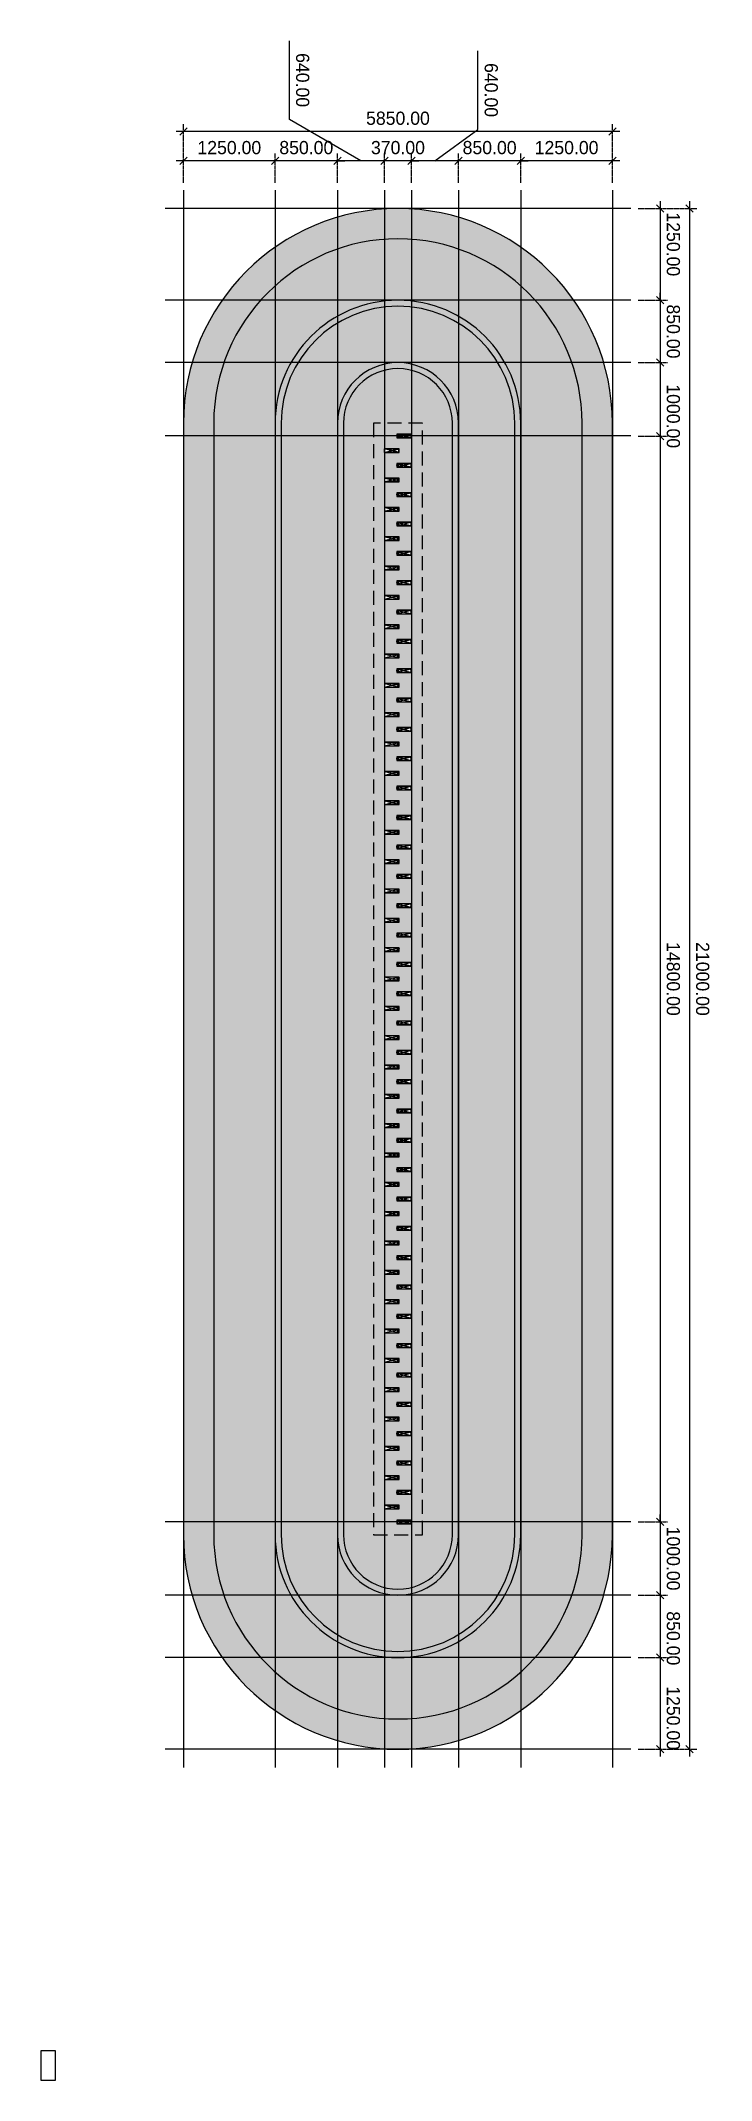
# Model space of a CAD drawing. Header units: millimetres. Extents: x -244126 to 368105, y -173968 to 259060.
# Drawn here: x -244126 to -234982, y 7164 to 34961 of the extents above; entities that cross this region are included whole.
import ezdxf

# ---------------------------------------------------------------- set-up
doc = ezdxf.new("R2010")
doc.units = ezdxf.units.MM
doc.header["$MEASUREMENT"] = 0
for name, pattern in [('ACAD_ISO04W100', [30, 24, -3, 0, -3]), ('CENTER', [2, 1.25, -0.25, 0.25, -0.25]), ('HIDDEN', [9.525, 6.35, -3.175])]:
    doc.linetypes.add(name, pattern=pattern)
for name, color, linetype in [('000 - D I M', 6, 'Continuous'), ('000 - GRID', 8, 'CENTER'), ('000 - H A T C H', 8, 'Continuous'), ('000 - H I D D E N', 7, 'Continuous'), ('000 - WIPEOUT', 250, 'Continuous'), ('002 - STRUCTURAL STEEL', 4, 'Continuous'), ('A04_TUBE SERIES', 7, 'Continuous')]:
    doc.layers.add(name, color=color, linetype=linetype)
doc.styles.add('CORDIA', font='cordia.shx')
doc.styles.add('TA', font='Cordia New.ttf', dxfattribs={"height": 4.5})
doc.dimstyles.new('DIM E-E', dxfattribs={"dimscale": 2, "dimtxt": 0.18, "dimasz": 0.1, "dimexe": 0.1, "dimexo": 0.1, "dimgap": 0.09, "dimtad": 1, "dimtoh": 1, "dimzin": 0, "dimdsep": 46, "dimtxsty": 'CORDIA', "dimblk": 'OBLIQUE', "dimcen": 0.1, "dimdle": 0.1, "dimclrd": 40, "dimclre": 140, "dimclrt": 3, "dimadec": 0, "dimazin": 0, "dimtfac": 1, "dimtix": 1, "dimtmove": 2, "dimatfit": 3, "dimfxl": 1, "dimtolj": 1, "dimtzin": 0, "dimarcsym": 0})
pattern_1 = [(37.5, (187478.44, -8947.33), (-3.149668, 96.341188), [0, -76, 0, -85, 0, -81.25]), (7.5, (187478.44, -8947.33), (88.488835, 141.1073), [0, -41, 0, -68.5, 0, -26.25]), (327.5, (187416.94, -8947.33), (155.707093, 0.282953), [0, -25, 0, -90, 0, -117.5]), (317.5, (187416.94, -8947.33), (150.30633, 43.88378), [0, -12.5, 0, -59, 0, -67.5])]
pattern_2 = [(37.5, (187478.442, -1558.447), (-0.6299336, 19.2682377), [0, -15.2, 0, -17, 0, -16.25]), (7.5, (187478.442, -1558.447), (17.697767, 28.2214607), [0, -8.2, 0, -13.7, 0, -5.25]), (327.5, (187466.142, -1558.447), (31.1414186, 0.0565905), [0, -5, 0, -18, 0, -23.5]), (317.5, (187466.142, -1558.447), (30.061266, 8.7767556), [0, -2.5, 0, -11.8, 0, -13.5])]

# ---------------------------------------------------------------- blocks, each defined once
blk = doc.blocks.new('A$C87c29385')
at = {"layer": '000 - H A T C H', "linetype": 'ByBlock'}
h = blk.add_hatch(dxfattribs=at)
h.set_pattern_fill('AR-SAND', color=8, scale=10)
h.set_pattern_definition([(37.5, (187478.442, -1558.447), (-0.6299336, 19.2682377), [0, -15.2, 0, -17, 0, -16.25]), (7.5, (187478.442, -1558.447), (17.697767, 28.2214607), [0, -8.2, 0, -13.7, 0, -5.25]), (327.5, (187466.142, -1558.447), (31.1414186, 0.0565905), [0, -5, 0, -18, 0, -23.5]), (317.5, (187466.142, -1558.447), (30.061266, 8.7767556), [0, -2.5, 0, -11.8, 0, -13.5])])
edge = h.paths.add_edge_path(flags=16)
edge.add_line((-15150, -2512), (0, -2512))
edge.add_arc((0, 0), 2512, 270, 360)
edge.add_arc((0, 0), 2512, 0, 90)
edge.add_line((0, 2512), (-15150, 2512))
edge.add_arc((-15150, 0), 2512, 90, 180)
edge.add_arc((-15150, 0), 2512, 180, 270)
edge = h.paths.add_edge_path()
edge.add_line((-15150, -2925), (0, -2925))
edge.add_arc((0, 0), 2925, 270, 360)
edge.add_arc((0, 0), 2925, 0, 90)
edge.add_line((0, 2925), (-15150, 2925))
edge.add_arc((-15150, 0), 2925, 90, 180)
edge.add_arc((-15150, 0), 2925, 180, 270)
h = blk.add_hatch(dxfattribs=at)
h.set_pattern_fill('AR-SAND', color=8, scale=50)
h.set_pattern_definition(pattern_1)
h.paths.add_polyline_path([(0, 2512), (-15150, 2512, 0.414214), (-17662, 0, 0.414214), (-15150, -2512), (0, -2512, 0.414214), (2512, 0, 0.414214)])
h.paths.add_polyline_path([(-15150, 1675), (0, 1675, -0.414214), (1675, 0, -0.414214), (0, -1675), (-15150, -1675, -0.414214), (-16825, 0, -0.414214)], flags=16)
h.paths.add_polyline_path([(-15150, 1593), (0, 1593, -0.414214), (1593, 0, -0.414214), (0, -1593), (-15150, -1593, -0.414214), (-16743, 0, -0.414214)], flags=0)
h.paths.add_polyline_path([(-15150, 825), (0, 825, -0.414214), (825, 0, -0.414214), (0, -825), (-15150, -825, -0.414214), (-15975, 0, -0.414214)], flags=0)
h.paths.add_polyline_path([(-15150, 743), (0, 743, -0.414214), (743, 0, -0.414214), (0, -743), (-15150, -743, -0.414214), (-15893, 0, -0.414214)], flags=0)
h.paths.add_polyline_path([(0, 1593), (-15150, 1593, 0.414214), (-16743, 0, 0.414214), (-15150, -1593), (0, -1593, 0.414214), (1593, 0, 0.414214)], flags=0)
h.paths.add_polyline_path([(0, 743), (-15150, 743, 0.414214), (-15893, 0, 0.414214), (-15150, -743), (0, -743, 0.414214), (743, 0, 0.414214)], flags=0)
h = blk.add_hatch(dxfattribs=at)
h.set_pattern_fill('AR-SAND', color=8, scale=10)
h.set_pattern_definition(pattern_2)
edge = h.paths.add_edge_path(flags=16)
edge.add_line((-15150, -1593), (0, -1593))
edge.add_arc((0, 0), 1593, 270, 360)
edge.add_arc((0, 0), 1593, 0, 90)
edge.add_line((0, 1593), (-15150, 1593))
edge.add_arc((-15150, 0), 1593, 90, 180)
edge.add_arc((-15150, 0), 1593, 180, 270)
edge = h.paths.add_edge_path()
edge.add_line((-15150, -1675), (0, -1675))
edge.add_arc((0, 0), 1675, 270, 360)
edge.add_arc((0, 0), 1675, 0, 90)
edge.add_line((0, 1675), (-15150, 1675))
edge.add_arc((-15150, 0), 1675, 90, 180)
edge.add_arc((-15150, 0), 1675, 180, 270)
h = blk.add_hatch(dxfattribs=at)
h.set_pattern_fill('AR-SAND', color=8, scale=50)
h.set_pattern_definition(pattern_1)
h.paths.add_polyline_path([(0, 1593), (-15150, 1593, 0.414214), (-16743, 0, 0.414214), (-15150, -1593), (0, -1593, 0.414214), (1593, 0, 0.414214)])
h.paths.add_polyline_path([(-15150, 825), (0, 825, -0.414214), (825, 0, -0.414214), (0, -825), (-15150, -825, -0.414214), (-15975, 0, -0.414214)], flags=16)
h.paths.add_polyline_path([(-15150, 743), (0, 743, -0.414214), (743, 0, -0.414214), (0, -743), (-15150, -743, -0.414214), (-15893, 0, -0.414214)], flags=0)
h.paths.add_polyline_path([(0, 743), (-15150, 743, 0.414214), (-15893, 0, 0.414214), (-15150, -743), (0, -743, 0.414214), (743, 0, 0.414214)], flags=0)
h = blk.add_hatch(dxfattribs=at)
h.set_pattern_fill('AR-SAND', color=8, scale=10)
h.set_pattern_definition(pattern_2)
edge = h.paths.add_edge_path(flags=16)
edge.add_line((-15150, -743), (0, -743))
edge.add_arc((0, 0), 743, 270, 360)
edge.add_arc((0, 0), 743, 0, 90)
edge.add_line((0, 743), (-15150, 743))
edge.add_arc((-15150, 0), 743, 90, 180)
edge.add_arc((-15150, 0), 743, 180, 270)
edge = h.paths.add_edge_path()
edge.add_line((-15150, -825), (0, -825))
edge.add_arc((0, 0), 825, 270, 360)
edge.add_arc((0, 0), 825, 0, 90)
edge.add_line((0, 825), (-15150, 825))
edge.add_arc((-15150, 0), 825, 90, 180)
edge.add_arc((-15150, 0), 825, 180, 270)
h = blk.add_hatch(dxfattribs=at)
h.set_pattern_fill('AR-SAND', color=8, scale=50)
h.set_pattern_definition(pattern_1)
h.paths.add_polyline_path([(0, 743), (-15150, 743, 0.414214), (-15893, 0, 0.414214), (-15150, -743), (0, -743, 0.414214), (743, 0, 0.414214)])
blk = doc.blocks.new('*U4250')
at = {"color": 250}
for points in [[(-7175, 0), (-7175, 200), (-7225, 200), (-7225, 0)], [(-6775, 0), (-6775, 200), (-6825, 200), (-6825, 0)], [(-6375, 0), (-6375, 200), (-6425, 200), (-6425, 0)], [(-5975, 0), (-5975, 200), (-6025, 200), (-6025, 0)], [(-5575, 0), (-5575, 200), (-5625, 200), (-5625, 0)], [(-5175, 0), (-5175, 200), (-5225, 200), (-5225, 0)], [(-4775, 0), (-4775, 200), (-4825, 200), (-4825, 0)], [(-4375, 0), (-4375, 200), (-4425, 200), (-4425, 0)], [(-3975, 0), (-3975, 200), (-4025, 200), (-4025, 0)], [(-3575, 0), (-3575, 200), (-3625, 200), (-3625, 0)], [(-3175, 0), (-3175, 200), (-3225, 200), (-3225, 0)], [(-2775, 0), (-2775, 200), (-2825, 200), (-2825, 0)], [(-2375, 0), (-2375, 200), (-2425, 200), (-2425, 0)], [(-1975, 0), (-1975, 200), (-2025, 200), (-2025, 0)], [(-1575, 0), (-1575, 200), (-1625, 200), (-1625, 0)], [(-1175, 0), (-1175, 200), (-1225, 200), (-1225, 0)], [(-775, 0), (-775, 200), (-825, 200), (-825, 0)], [(-375, 0), (-375, 200), (-425, 200), (-425, 0)], [(25, 0), (25, 200), (-25, 200), (-25, 0)], [(425, 0), (425, 200), (375, 200), (375, 0)], [(825, 0), (825, 200), (775, 200), (775, 0)], [(1225, 0), (1225, 200), (1175, 200), (1175, 0)], [(1625, 0), (1625, 200), (1575, 200), (1575, 0)], [(2025, 0), (2025, 200), (1975, 200), (1975, 0)], [(2425, 0), (2425, 200), (2375, 200), (2375, 0)], [(2825, 0), (2825, 200), (2775, 200), (2775, 0)], [(3225, 0), (3225, 200), (3175, 200), (3175, 0)], [(3625, 0), (3625, 200), (3575, 200), (3575, 0)], [(4025, 0), (4025, 200), (3975, 200), (3975, 0)], [(4425, 0), (4425, 200), (4375, 200), (4375, 0)], [(4825, 0), (4825, 200), (4775, 200), (4775, 0)], [(5225, 0), (5225, 200), (5175, 200), (5175, 0)], [(5625, 0), (5625, 200), (5575, 200), (5575, 0)], [(6025, 0), (6025, 200), (5975, 200), (5975, 0)], [(6425, 0), (6425, 200), (6375, 200), (6375, 0)], [(6825, 0), (6825, 200), (6775, 200), (6775, 0)], [(7225, 0), (7225, 200), (7175, 200), (7175, 0)]]:
    blk.add_wipeout(points, dxfattribs=at).dxf.layer = '000 - WIPEOUT'
at = {"layer": '000 - H I D D E N', "color": 8, "linetype": 'HIDDEN'}
for p, q in [((-7175, 0), (-7225, 200)), ((-7175, 200), (-7225, 0)), ((-6775, 0), (-6825, 200)), ((-6775, 200), (-6825, 0)), ((-6375, 0), (-6425, 200)), ((-6375, 200), (-6425, 0)), ((-5975, 0), (-6025, 200)), ((-5975, 200), (-6025, 0)), ((-5575, 0), (-5625, 200)), ((-5575, 200), (-5625, 0)), ((-5175, 0), (-5225, 200)), ((-5175, 200), (-5225, 0)), ((-4775, 0), (-4825, 200)), ((-4775, 200), (-4825, 0)), ((-4375, 0), (-4425, 200)), ((-4375, 200), (-4425, 0)), ((-3975, 0), (-4025, 200)), ((-3975, 200), (-4025, 0)), ((-3575, 0), (-3625, 200)), ((-3575, 200), (-3625, 0)), ((-3175, 0), (-3225, 200)), ((-3175, 200), (-3225, 0)), ((-2775, 0), (-2825, 200)), ((-2775, 200), (-2825, 0)), ((-2375, 0), (-2425, 200)), ((-2375, 200), (-2425, 0)), ((-1975, 0), (-2025, 200)), ((-1975, 200), (-2025, 0)), ((-1575, 0), (-1625, 200)), ((-1575, 200), (-1625, 0)), ((-1175, 0), (-1225, 200)), ((-1175, 200), (-1225, 0)), ((-775, 0), (-825, 200)), ((-775, 200), (-825, 0)), ((-375, 0), (-425, 200)), ((-375, 200), (-425, 0)), ((25, 0), (-25, 200)), ((25, 200), (-25, 0)), ((425, 0), (375, 200)), ((425, 200), (375, 0)), ((825, 0), (775, 200)), ((825, 200), (775, 0)), ((1225, 0), (1175, 200)), ((1225, 200), (1175, 0)), ((1625, 0), (1575, 200)), ((1625, 200), (1575, 0)), ((2025, 0), (1975, 200)), ((2025, 200), (1975, 0)), ((2425, 0), (2375, 200)), ((2425, 200), (2375, 0)), ((2825, 0), (2775, 200)), ((2825, 200), (2775, 0)), ((3225, 0), (3175, 200)), ((3225, 200), (3175, 0)), ((3625, 0), (3575, 200)), ((3625, 200), (3575, 0)), ((4025, 0), (3975, 200)), ((4025, 200), (3975, 0)), ((4425, 0), (4375, 200)), ((4425, 200), (4375, 0)), ((4825, 0), (4775, 200)), ((4825, 200), (4775, 0)), ((5225, 0), (5175, 200)), ((5225, 200), (5175, 0)), ((5625, 0), (5575, 200)), ((5625, 200), (5575, 0)), ((6025, 0), (5975, 200)), ((6025, 200), (5975, 0)), ((6425, 0), (6375, 200)), ((6425, 200), (6375, 0)), ((6825, 0), (6775, 200)), ((6825, 200), (6775, 0)), ((7225, 0), (7175, 200)), ((7225, 200), (7175, 0))]:
    blk.add_line(p, q, dxfattribs=at)
at = {"layer": '002 - STRUCTURAL STEEL', "color": 0}
for points in [[(-7175, 0), (-7175, 200), (-7225, 200), (-7225, 0)], [(-6775, 0), (-6775, 200), (-6825, 200), (-6825, 0)], [(-6375, 0), (-6375, 200), (-6425, 200), (-6425, 0)], [(-5975, 0), (-5975, 200), (-6025, 200), (-6025, 0)], [(-5575, 0), (-5575, 200), (-5625, 200), (-5625, 0)], [(-5175, 0), (-5175, 200), (-5225, 200), (-5225, 0)], [(-4775, 0), (-4775, 200), (-4825, 200), (-4825, 0)], [(-4375, 0), (-4375, 200), (-4425, 200), (-4425, 0)], [(-3975, 0), (-3975, 200), (-4025, 200), (-4025, 0)], [(-3575, 0), (-3575, 200), (-3625, 200), (-3625, 0)], [(-3175, 0), (-3175, 200), (-3225, 200), (-3225, 0)], [(-2775, 0), (-2775, 200), (-2825, 200), (-2825, 0)], [(-2375, 0), (-2375, 200), (-2425, 200), (-2425, 0)], [(-1975, 0), (-1975, 200), (-2025, 200), (-2025, 0)], [(-1575, 0), (-1575, 200), (-1625, 200), (-1625, 0)], [(-1175, 0), (-1175, 200), (-1225, 200), (-1225, 0)], [(-775, 0), (-775, 200), (-825, 200), (-825, 0)], [(-375, 0), (-375, 200), (-425, 200), (-425, 0)], [(25, 0), (25, 200), (-25, 200), (-25, 0)], [(425, 0), (425, 200), (375, 200), (375, 0)], [(825, 0), (825, 200), (775, 200), (775, 0)], [(1225, 0), (1225, 200), (1175, 200), (1175, 0)], [(1625, 0), (1625, 200), (1575, 200), (1575, 0)], [(2025, 0), (2025, 200), (1975, 200), (1975, 0)], [(2425, 0), (2425, 200), (2375, 200), (2375, 0)], [(2825, 0), (2825, 200), (2775, 200), (2775, 0)], [(3225, 0), (3225, 200), (3175, 200), (3175, 0)], [(3625, 0), (3625, 200), (3575, 200), (3575, 0)], [(4025, 0), (4025, 200), (3975, 200), (3975, 0)], [(4425, 0), (4425, 200), (4375, 200), (4375, 0)], [(4825, 0), (4825, 200), (4775, 200), (4775, 0)], [(5225, 0), (5225, 200), (5175, 200), (5175, 0)], [(5625, 0), (5625, 200), (5575, 200), (5575, 0)], [(6025, 0), (6025, 200), (5975, 200), (5975, 0)], [(6425, 0), (6425, 200), (6375, 200), (6375, 0)], [(6825, 0), (6825, 200), (6775, 200), (6775, 0)], [(7225, 0), (7225, 200), (7175, 200), (7175, 0)]]:
    blk.add_lwpolyline(points, close=True, dxfattribs=at)
for points in [[(-7178, 4), (-7178, 196, 0.4142136), (-7179, 197), (-7221, 197, 0.4142136), (-7222, 196), (-7222, 4, 0.4142136), (-7221, 3), (-7179, 3, 0.4142136)], [(-6778, 4), (-6778, 196, 0.4142136), (-6779, 197), (-6821, 197, 0.4142136), (-6822, 196), (-6822, 4, 0.4142136), (-6821, 3), (-6779, 3, 0.4142136)], [(-6378, 4), (-6378, 196, 0.4142136), (-6379, 197), (-6421, 197, 0.4142136), (-6422, 196), (-6422, 4, 0.4142136), (-6421, 3), (-6379, 3, 0.4142136)], [(-5978, 4), (-5978, 196, 0.4142136), (-5979, 197), (-6021, 197, 0.4142136), (-6022, 196), (-6022, 4, 0.4142136), (-6021, 3), (-5979, 3, 0.4142136)], [(-5578, 4), (-5578, 196, 0.4142136), (-5579, 197), (-5621, 197, 0.4142136), (-5622, 196), (-5622, 4, 0.4142136), (-5621, 3), (-5579, 3, 0.4142136)], [(-5178, 4), (-5178, 196, 0.4142136), (-5179, 197), (-5221, 197, 0.4142136), (-5222, 196), (-5222, 4, 0.4142136), (-5221, 3), (-5179, 3, 0.4142136)], [(-4778, 4), (-4778, 196, 0.4142136), (-4779, 197), (-4821, 197, 0.4142136), (-4822, 196), (-4822, 4, 0.4142136), (-4821, 3), (-4779, 3, 0.4142136)], [(-4378, 4), (-4378, 196, 0.4142136), (-4379, 197), (-4421, 197, 0.4142136), (-4422, 196), (-4422, 4, 0.4142136), (-4421, 3), (-4379, 3, 0.4142136)], [(-3978, 4), (-3978, 196, 0.4142136), (-3979, 197), (-4021, 197, 0.4142136), (-4022, 196), (-4022, 4, 0.4142136), (-4021, 3), (-3979, 3, 0.4142136)], [(-3578, 4), (-3578, 196, 0.4142136), (-3579, 197), (-3621, 197, 0.4142136), (-3622, 196), (-3622, 4, 0.4142136), (-3621, 3), (-3579, 3, 0.4142136)], [(-3178, 4), (-3178, 196, 0.4142136), (-3179, 197), (-3221, 197, 0.4142136), (-3222, 196), (-3222, 4, 0.4142136), (-3221, 3), (-3179, 3, 0.4142136)], [(-2778, 4), (-2778, 196, 0.4142136), (-2779, 197), (-2821, 197, 0.4142136), (-2822, 196), (-2822, 4, 0.4142136), (-2821, 3), (-2779, 3, 0.4142136)], [(-2378, 4), (-2378, 196, 0.4142136), (-2379, 197), (-2421, 197, 0.4142136), (-2422, 196), (-2422, 4, 0.4142136), (-2421, 3), (-2379, 3, 0.4142136)], [(-1978, 4), (-1978, 196, 0.4142136), (-1979, 197), (-2021, 197, 0.4142136), (-2022, 196), (-2022, 4, 0.4142136), (-2021, 3), (-1979, 3, 0.4142136)], [(-1578, 4), (-1578, 196, 0.4142136), (-1579, 197), (-1621, 197, 0.4142136), (-1622, 196), (-1622, 4, 0.4142136), (-1621, 3), (-1579, 3, 0.4142136)], [(-1178, 4), (-1178, 196, 0.4142136), (-1179, 197), (-1221, 197, 0.4142136), (-1222, 196), (-1222, 4, 0.4142136), (-1221, 3), (-1179, 3, 0.4142136)], [(-778, 4), (-778, 196, 0.4142136), (-779, 197), (-821, 197, 0.4142136), (-822, 196), (-822, 4, 0.4142136), (-821, 3), (-779, 3, 0.4142136)], [(-378, 4), (-378, 196, 0.4142136), (-379, 197), (-421, 197, 0.4142136), (-422, 196), (-422, 4, 0.4142136), (-421, 3), (-379, 3, 0.4142136)], [(22, 4), (22, 196, 0.4142136), (21, 197), (-21, 197, 0.4142136), (-22, 196), (-22, 4, 0.4142136), (-21, 3), (21, 3, 0.4142136)], [(422, 4), (422, 196, 0.4142136), (421, 197), (379, 197, 0.4142136), (378, 196), (378, 4, 0.4142136), (379, 3), (421, 3, 0.4142136)], [(822, 4), (822, 196, 0.4142136), (821, 197), (779, 197, 0.4142136), (778, 196), (778, 4, 0.4142136), (779, 3), (821, 3, 0.4142136)], [(1222, 4), (1222, 196, 0.4142136), (1221, 197), (1179, 197, 0.4142136), (1178, 196), (1178, 4, 0.4142136), (1179, 3), (1221, 3, 0.4142136)], [(1622, 4), (1622, 196, 0.4142136), (1621, 197), (1579, 197, 0.4142136), (1578, 196), (1578, 4, 0.4142136), (1579, 3), (1621, 3, 0.4142136)], [(2022, 4), (2022, 196, 0.4142136), (2021, 197), (1979, 197, 0.4142136), (1978, 196), (1978, 4, 0.4142136), (1979, 3), (2021, 3, 0.4142136)], [(2422, 4), (2422, 196, 0.4142136), (2421, 197), (2379, 197, 0.4142136), (2378, 196), (2378, 4, 0.4142136), (2379, 3), (2421, 3, 0.4142136)], [(2822, 4), (2822, 196, 0.4142136), (2821, 197), (2779, 197, 0.4142136), (2778, 196), (2778, 4, 0.4142136), (2779, 3), (2821, 3, 0.4142136)], [(3222, 4), (3222, 196, 0.4142136), (3221, 197), (3179, 197, 0.4142136), (3178, 196), (3178, 4, 0.4142136), (3179, 3), (3221, 3, 0.4142136)], [(3622, 4), (3622, 196, 0.4142136), (3621, 197), (3579, 197, 0.4142136), (3578, 196), (3578, 4, 0.4142136), (3579, 3), (3621, 3, 0.4142136)], [(4022, 4), (4022, 196, 0.4142136), (4021, 197), (3979, 197, 0.4142136), (3978, 196), (3978, 4, 0.4142136), (3979, 3), (4021, 3, 0.4142136)], [(4422, 4), (4422, 196, 0.4142136), (4421, 197), (4379, 197, 0.4142136), (4378, 196), (4378, 4, 0.4142136), (4379, 3), (4421, 3, 0.4142136)], [(4822, 4), (4822, 196, 0.4142136), (4821, 197), (4779, 197, 0.4142136), (4778, 196), (4778, 4, 0.4142136), (4779, 3), (4821, 3, 0.4142136)], [(5222, 4), (5222, 196, 0.4142136), (5221, 197), (5179, 197, 0.4142136), (5178, 196), (5178, 4, 0.4142136), (5179, 3), (5221, 3, 0.4142136)], [(5622, 4), (5622, 196, 0.4142136), (5621, 197), (5579, 197, 0.4142136), (5578, 196), (5578, 4, 0.4142136), (5579, 3), (5621, 3, 0.4142136)], [(6022, 4), (6022, 196, 0.4142136), (6021, 197), (5979, 197, 0.4142136), (5978, 196), (5978, 4, 0.4142136), (5979, 3), (6021, 3, 0.4142136)], [(6422, 4), (6422, 196, 0.4142136), (6421, 197), (6379, 197, 0.4142136), (6378, 196), (6378, 4, 0.4142136), (6379, 3), (6421, 3, 0.4142136)], [(6822, 4), (6822, 196, 0.4142136), (6821, 197), (6779, 197, 0.4142136), (6778, 196), (6778, 4, 0.4142136), (6779, 3), (6821, 3, 0.4142136)], [(7222, 4), (7222, 196, 0.4142136), (7221, 197), (7179, 197, 0.4142136), (7178, 196), (7178, 4, 0.4142136), (7179, 3), (7221, 3, 0.4142136)]]:
    blk.add_lwpolyline(points, format="xyb", close=True, dxfattribs=at)
at = {"layer": 'Defpoints', "color": 250}
for points in [[(-7175, 0), (-7175, 200), (-7225, 200), (-7225, 0)], [(-6775, 0), (-6775, 200), (-6825, 200), (-6825, 0)], [(-6375, 0), (-6375, 200), (-6425, 200), (-6425, 0)], [(-5975, 0), (-5975, 200), (-6025, 200), (-6025, 0)], [(-5575, 0), (-5575, 200), (-5625, 200), (-5625, 0)], [(-5175, 0), (-5175, 200), (-5225, 200), (-5225, 0)], [(-4775, 0), (-4775, 200), (-4825, 200), (-4825, 0)], [(-4375, 0), (-4375, 200), (-4425, 200), (-4425, 0)], [(-3975, 0), (-3975, 200), (-4025, 200), (-4025, 0)], [(-3575, 0), (-3575, 200), (-3625, 200), (-3625, 0)], [(-3175, 0), (-3175, 200), (-3225, 200), (-3225, 0)], [(-2775, 0), (-2775, 200), (-2825, 200), (-2825, 0)], [(-2375, 0), (-2375, 200), (-2425, 200), (-2425, 0)], [(-1975, 0), (-1975, 200), (-2025, 200), (-2025, 0)], [(-1575, 0), (-1575, 200), (-1625, 200), (-1625, 0)], [(-1175, 0), (-1175, 200), (-1225, 200), (-1225, 0)], [(-775, 0), (-775, 200), (-825, 200), (-825, 0)], [(-375, 0), (-375, 200), (-425, 200), (-425, 0)], [(25, 0), (25, 200), (-25, 200), (-25, 0)], [(425, 0), (425, 200), (375, 200), (375, 0)], [(825, 0), (825, 200), (775, 200), (775, 0)], [(1225, 0), (1225, 200), (1175, 200), (1175, 0)], [(1625, 0), (1625, 200), (1575, 200), (1575, 0)], [(2025, 0), (2025, 200), (1975, 200), (1975, 0)], [(2425, 0), (2425, 200), (2375, 200), (2375, 0)], [(2825, 0), (2825, 200), (2775, 200), (2775, 0)], [(3225, 0), (3225, 200), (3175, 200), (3175, 0)], [(3625, 0), (3625, 200), (3575, 200), (3575, 0)], [(4025, 0), (4025, 200), (3975, 200), (3975, 0)], [(4425, 0), (4425, 200), (4375, 200), (4375, 0)], [(4825, 0), (4825, 200), (4775, 200), (4775, 0)], [(5225, 0), (5225, 200), (5175, 200), (5175, 0)], [(5625, 0), (5625, 200), (5575, 200), (5575, 0)], [(6025, 0), (6025, 200), (5975, 200), (5975, 0)], [(6425, 0), (6425, 200), (6375, 200), (6375, 0)], [(6825, 0), (6825, 200), (6775, 200), (6775, 0)], [(7225, 0), (7225, 200), (7175, 200), (7175, 0)]]:
    blk.add_lwpolyline(points, close=True, dxfattribs=at)
at = {"color": 250}
for points in [[(-7175, 0), (-7175, 200), (-7225, 200), (-7225, 0)], [(-6775, 0), (-6775, 200), (-6825, 200), (-6825, 0)], [(-6375, 0), (-6375, 200), (-6425, 200), (-6425, 0)], [(-5975, 0), (-5975, 200), (-6025, 200), (-6025, 0)], [(-5575, 0), (-5575, 200), (-5625, 200), (-5625, 0)], [(-5175, 0), (-5175, 200), (-5225, 200), (-5225, 0)], [(-4775, 0), (-4775, 200), (-4825, 200), (-4825, 0)], [(-4375, 0), (-4375, 200), (-4425, 200), (-4425, 0)], [(-3975, 0), (-3975, 200), (-4025, 200), (-4025, 0)], [(-3575, 0), (-3575, 200), (-3625, 200), (-3625, 0)], [(-3175, 0), (-3175, 200), (-3225, 200), (-3225, 0)], [(-2775, 0), (-2775, 200), (-2825, 200), (-2825, 0)], [(-2375, 0), (-2375, 200), (-2425, 200), (-2425, 0)], [(-1975, 0), (-1975, 200), (-2025, 200), (-2025, 0)], [(-1575, 0), (-1575, 200), (-1625, 200), (-1625, 0)], [(-1175, 0), (-1175, 200), (-1225, 200), (-1225, 0)], [(-775, 0), (-775, 200), (-825, 200), (-825, 0)], [(-375, 0), (-375, 200), (-425, 200), (-425, 0)], [(25, 0), (25, 200), (-25, 200), (-25, 0)], [(425, 0), (425, 200), (375, 200), (375, 0)], [(825, 0), (825, 200), (775, 200), (775, 0)], [(1225, 0), (1225, 200), (1175, 200), (1175, 0)], [(1625, 0), (1625, 200), (1575, 200), (1575, 0)], [(2025, 0), (2025, 200), (1975, 200), (1975, 0)], [(2425, 0), (2425, 200), (2375, 200), (2375, 0)], [(2825, 0), (2825, 200), (2775, 200), (2775, 0)], [(3225, 0), (3225, 200), (3175, 200), (3175, 0)], [(3625, 0), (3625, 200), (3575, 200), (3575, 0)], [(4025, 0), (4025, 200), (3975, 200), (3975, 0)], [(4425, 0), (4425, 200), (4375, 200), (4375, 0)], [(4825, 0), (4825, 200), (4775, 200), (4775, 0)], [(5225, 0), (5225, 200), (5175, 200), (5175, 0)], [(5625, 0), (5625, 200), (5575, 200), (5575, 0)], [(6025, 0), (6025, 200), (5975, 200), (5975, 0)], [(6425, 0), (6425, 200), (6375, 200), (6375, 0)], [(6825, 0), (6825, 200), (6775, 200), (6775, 0)], [(7225, 0), (7225, 200), (7175, 200), (7175, 0)]]:
    blk.add_wipeout(points, dxfattribs=at).dxf.layer = '000 - WIPEOUT'
at = {"layer": '000 - H A T C H'}
h = blk.add_hatch(dxfattribs=at)
h.set_pattern_fill('ANSI32', color=256, scale=0.25)
h.set_pattern_definition([(45, (-7200, 187.5), (-1.683798, 1.683798), []), (45, (-7198.8775, 187.5), (-1.683798, 1.683798), [])])
h.paths.add_polyline_path([(-7175, 0), (-7175, 200), (-7225, 200), (-7225, 0)])
edge = h.paths.add_edge_path(flags=16)
edge.add_line((-7178, 4), (-7178, 196))
edge.add_arc((-7179, 196), 1, 0, 90)
edge.add_line((-7179, 197), (-7221, 197))
edge.add_arc((-7221, 196), 1, 90, 180)
edge.add_line((-7222, 196), (-7222, 4))
edge.add_arc((-7221, 4), 1, 180, 270)
edge.add_line((-7221, 3), (-7179, 3))
edge.add_arc((-7179, 4), 1, 270, 360)
h = blk.add_hatch(dxfattribs=at)
h.set_pattern_fill('ANSI32', color=256, scale=0.25)
h.set_pattern_definition([(45, (-6800, 187.5), (-1.6838, 1.6838), []), (45, (-6798.8775, 187.5), (-1.6838, 1.6838), [])])
h.paths.add_polyline_path([(-6787.5, 175), (-6787.5, 200), (-6812.5, 200), (-6812.5, 175)])
edge = h.paths.add_edge_path(flags=16)
edge.add_line((-6789.5, 178), (-6789.5, 197))
edge.add_arc((-6790.5, 197), 1, 360, 450)
edge.add_line((-6790.5, 198), (-6809.5, 198))
edge.add_arc((-6809.5, 197), 1, 90, 180)
edge.add_line((-6810.5, 197), (-6810.5, 178))
edge.add_arc((-6809.5, 178), 1, 180, 270)
edge.add_line((-6809.5, 177), (-6790.5, 177))
edge.add_arc((-6790.5, 178), 1, 270, 360)
h = blk.add_hatch(dxfattribs=at)
h.set_pattern_fill('ANSI32', color=256, scale=0.25)
h.set_pattern_definition([(45, (-6400, 187.5), (-1.6838, 1.6838), []), (45, (-6398.8775, 187.5), (-1.6838, 1.6838), [])])
h.paths.add_polyline_path([(-6387.5, 175), (-6387.5, 200), (-6412.5, 200), (-6412.5, 175)])
edge = h.paths.add_edge_path(flags=16)
edge.add_line((-6389.5, 178), (-6389.5, 197))
edge.add_arc((-6390.5, 197), 1, 360, 450)
edge.add_line((-6390.5, 198), (-6409.5, 198))
edge.add_arc((-6409.5, 197), 1, 90, 180)
edge.add_line((-6410.5, 197), (-6410.5, 178))
edge.add_arc((-6409.5, 178), 1, 180, 270)
edge.add_line((-6409.5, 177), (-6390.5, 177))
edge.add_arc((-6390.5, 178), 1, 270, 360)
h = blk.add_hatch(dxfattribs=at)
h.set_pattern_fill('ANSI32', color=256, scale=0.25)
h.set_pattern_definition([(45, (-6000, 187.5), (-1.6838, 1.6838), []), (45, (-5998.8775, 187.5), (-1.6838, 1.6838), [])])
h.paths.add_polyline_path([(-5987.5, 175), (-5987.5, 200), (-6012.5, 200), (-6012.5, 175)])
edge = h.paths.add_edge_path(flags=16)
edge.add_line((-5989.5, 178), (-5989.5, 197))
edge.add_arc((-5990.5, 197), 1, 360, 450)
edge.add_line((-5990.5, 198), (-6009.5, 198))
edge.add_arc((-6009.5, 197), 1, 90, 180)
edge.add_line((-6010.5, 197), (-6010.5, 178))
edge.add_arc((-6009.5, 178), 1, 180, 270)
edge.add_line((-6009.5, 177), (-5990.5, 177))
edge.add_arc((-5990.5, 178), 1, 270, 360)
h = blk.add_hatch(dxfattribs=at)
h.set_pattern_fill('ANSI32', color=256, scale=0.25)
h.set_pattern_definition([(45, (-5600, 187.5), (-1.6838, 1.6838), []), (45, (-5598.8775, 187.5), (-1.6838, 1.6838), [])])
h.paths.add_polyline_path([(-5587.5, 175), (-5587.5, 200), (-5612.5, 200), (-5612.5, 175)])
edge = h.paths.add_edge_path(flags=16)
edge.add_line((-5589.5, 178), (-5589.5, 197))
edge.add_arc((-5590.5, 197), 1, 360, 450)
edge.add_line((-5590.5, 198), (-5609.5, 198))
edge.add_arc((-5609.5, 197), 1, 90, 180)
edge.add_line((-5610.5, 197), (-5610.5, 178))
edge.add_arc((-5609.5, 178), 1, 180, 270)
edge.add_line((-5609.5, 177), (-5590.5, 177))
edge.add_arc((-5590.5, 178), 1, 270, 360)
h = blk.add_hatch(dxfattribs=at)
h.set_pattern_fill('ANSI32', color=256, scale=0.25)
h.set_pattern_definition([(45, (-5200, 187.5), (-1.6838, 1.6838), []), (45, (-5198.8775, 187.5), (-1.6838, 1.6838), [])])
h.paths.add_polyline_path([(-5187.5, 175), (-5187.5, 200), (-5212.5, 200), (-5212.5, 175)])
edge = h.paths.add_edge_path(flags=16)
edge.add_line((-5189.5, 178), (-5189.5, 197))
edge.add_arc((-5190.5, 197), 1, 360, 450)
edge.add_line((-5190.5, 198), (-5209.5, 198))
edge.add_arc((-5209.5, 197), 1, 90, 180)
edge.add_line((-5210.5, 197), (-5210.5, 178))
edge.add_arc((-5209.5, 178), 1, 180, 270)
edge.add_line((-5209.5, 177), (-5190.5, 177))
edge.add_arc((-5190.5, 178), 1, 270, 360)
h = blk.add_hatch(dxfattribs=at)
h.set_pattern_fill('ANSI32', color=256, scale=0.25)
h.set_pattern_definition([(45, (-4800, 187.5), (-1.6838, 1.6838), []), (45, (-4798.8775, 187.5), (-1.6838, 1.6838), [])])
h.paths.add_polyline_path([(-4787.5, 175), (-4787.5, 200), (-4812.5, 200), (-4812.5, 175)])
edge = h.paths.add_edge_path(flags=16)
edge.add_line((-4789.5, 178), (-4789.5, 197))
edge.add_arc((-4790.5, 197), 1, 360, 450)
edge.add_line((-4790.5, 198), (-4809.5, 198))
edge.add_arc((-4809.5, 197), 1, 90, 180)
edge.add_line((-4810.5, 197), (-4810.5, 178))
edge.add_arc((-4809.5, 178), 1, 180, 270)
edge.add_line((-4809.5, 177), (-4790.5, 177))
edge.add_arc((-4790.5, 178), 1, 270, 360)
h = blk.add_hatch(dxfattribs=at)
h.set_pattern_fill('ANSI32', color=256, scale=0.25)
h.set_pattern_definition([(45, (-4400, 187.5), (-1.6838, 1.6838), []), (45, (-4398.8775, 187.5), (-1.6838, 1.6838), [])])
h.paths.add_polyline_path([(-4387.5, 175), (-4387.5, 200), (-4412.5, 200), (-4412.5, 175)])
edge = h.paths.add_edge_path(flags=16)
edge.add_line((-4389.5, 178), (-4389.5, 197))
edge.add_arc((-4390.5, 197), 1, 360, 450)
edge.add_line((-4390.5, 198), (-4409.5, 198))
edge.add_arc((-4409.5, 197), 1, 90, 180)
edge.add_line((-4410.5, 197), (-4410.5, 178))
edge.add_arc((-4409.5, 178), 1, 180, 270)
edge.add_line((-4409.5, 177), (-4390.5, 177))
edge.add_arc((-4390.5, 178), 1, 270, 360)
h = blk.add_hatch(dxfattribs=at)
h.set_pattern_fill('ANSI32', color=256, scale=0.25)
h.set_pattern_definition([(45, (-4000, 187.5), (-1.6838, 1.6838), []), (45, (-3998.8775, 187.5), (-1.6838, 1.6838), [])])
h.paths.add_polyline_path([(-3987.5, 175), (-3987.5, 200), (-4012.5, 200), (-4012.5, 175)])
edge = h.paths.add_edge_path(flags=16)
edge.add_line((-3989.5, 178), (-3989.5, 197))
edge.add_arc((-3990.5, 197), 1, 360, 450)
edge.add_line((-3990.5, 198), (-4009.5, 198))
edge.add_arc((-4009.5, 197), 1, 90, 180)
edge.add_line((-4010.5, 197), (-4010.5, 178))
edge.add_arc((-4009.5, 178), 1, 180, 270)
edge.add_line((-4009.5, 177), (-3990.5, 177))
edge.add_arc((-3990.5, 178), 1, 270, 360)
h = blk.add_hatch(dxfattribs=at)
h.set_pattern_fill('ANSI32', color=256, scale=0.25)
h.set_pattern_definition([(45, (-3600, 187.5), (-1.6838, 1.6838), []), (45, (-3598.8775, 187.5), (-1.6838, 1.6838), [])])
h.paths.add_polyline_path([(-3587.5, 175), (-3587.5, 200), (-3612.5, 200), (-3612.5, 175)])
edge = h.paths.add_edge_path(flags=16)
edge.add_line((-3589.5, 178), (-3589.5, 197))
edge.add_arc((-3590.5, 197), 1, 360, 450)
edge.add_line((-3590.5, 198), (-3609.5, 198))
edge.add_arc((-3609.5, 197), 1, 90, 180)
edge.add_line((-3610.5, 197), (-3610.5, 178))
edge.add_arc((-3609.5, 178), 1, 180, 270)
edge.add_line((-3609.5, 177), (-3590.5, 177))
edge.add_arc((-3590.5, 178), 1, 270, 360)
h = blk.add_hatch(dxfattribs=at)
h.set_pattern_fill('ANSI32', color=256, scale=0.25)
h.set_pattern_definition([(45, (-3200, 187.5), (-1.6838, 1.6838), []), (45, (-3198.8775, 187.5), (-1.6838, 1.6838), [])])
h.paths.add_polyline_path([(-3187.5, 175), (-3187.5, 200), (-3212.5, 200), (-3212.5, 175)])
edge = h.paths.add_edge_path(flags=16)
edge.add_line((-3189.5, 178), (-3189.5, 197))
edge.add_arc((-3190.5, 197), 1, 360, 450)
edge.add_line((-3190.5, 198), (-3209.5, 198))
edge.add_arc((-3209.5, 197), 1, 90, 180)
edge.add_line((-3210.5, 197), (-3210.5, 178))
edge.add_arc((-3209.5, 178), 1, 180, 270)
edge.add_line((-3209.5, 177), (-3190.5, 177))
edge.add_arc((-3190.5, 178), 1, 270, 360)
h = blk.add_hatch(dxfattribs=at)
h.set_pattern_fill('ANSI32', color=256, scale=0.25)
h.set_pattern_definition([(45, (-2800, 187.5), (-1.6838, 1.6838), []), (45, (-2798.8775, 187.5), (-1.6838, 1.6838), [])])
h.paths.add_polyline_path([(-2787.5, 175), (-2787.5, 200), (-2812.5, 200), (-2812.5, 175)])
edge = h.paths.add_edge_path(flags=16)
edge.add_line((-2789.5, 178), (-2789.5, 197))
edge.add_arc((-2790.5, 197), 1, 360, 450)
edge.add_line((-2790.5, 198), (-2809.5, 198))
edge.add_arc((-2809.5, 197), 1, 90, 180)
edge.add_line((-2810.5, 197), (-2810.5, 178))
edge.add_arc((-2809.5, 178), 1, 180, 270)
edge.add_line((-2809.5, 177), (-2790.5, 177))
edge.add_arc((-2790.5, 178), 1, 270, 360)
h = blk.add_hatch(dxfattribs=at)
h.set_pattern_fill('ANSI32', color=256, scale=0.25)
h.set_pattern_definition([(45, (-2400, 187.5), (-1.6838, 1.6838), []), (45, (-2398.8775, 187.5), (-1.6838, 1.6838), [])])
h.paths.add_polyline_path([(-2387.5, 175), (-2387.5, 200), (-2412.5, 200), (-2412.5, 175)])
edge = h.paths.add_edge_path(flags=16)
edge.add_line((-2389.5, 178), (-2389.5, 197))
edge.add_arc((-2390.5, 197), 1, 360, 450)
edge.add_line((-2390.5, 198), (-2409.5, 198))
edge.add_arc((-2409.5, 197), 1, 90, 180)
edge.add_line((-2410.5, 197), (-2410.5, 178))
edge.add_arc((-2409.5, 178), 1, 180, 270)
edge.add_line((-2409.5, 177), (-2390.5, 177))
edge.add_arc((-2390.5, 178), 1, 270, 360)
h = blk.add_hatch(dxfattribs=at)
h.set_pattern_fill('ANSI32', color=256, scale=0.25)
h.set_pattern_definition([(45, (-2000, 187.5), (-1.6838, 1.6838), []), (45, (-1998.8775, 187.5), (-1.6838, 1.6838), [])])
h.paths.add_polyline_path([(-1987.5, 175), (-1987.5, 200), (-2012.5, 200), (-2012.5, 175)])
edge = h.paths.add_edge_path(flags=16)
edge.add_line((-1989.5, 178), (-1989.5, 197))
edge.add_arc((-1990.5, 197), 1, 360, 450)
edge.add_line((-1990.5, 198), (-2009.5, 198))
edge.add_arc((-2009.5, 197), 1, 90, 180)
edge.add_line((-2010.5, 197), (-2010.5, 178))
edge.add_arc((-2009.5, 178), 1, 180, 270)
edge.add_line((-2009.5, 177), (-1990.5, 177))
edge.add_arc((-1990.5, 178), 1, 270, 360)
h = blk.add_hatch(dxfattribs=at)
h.set_pattern_fill('ANSI32', color=256, scale=0.25)
h.set_pattern_definition([(45, (-1600, 187.5), (-1.6838, 1.6838), []), (45, (-1598.8775, 187.5), (-1.6838, 1.6838), [])])
h.paths.add_polyline_path([(-1587.5, 175), (-1587.5, 200), (-1612.5, 200), (-1612.5, 175)])
edge = h.paths.add_edge_path(flags=16)
edge.add_line((-1589.5, 178), (-1589.5, 197))
edge.add_arc((-1590.5, 197), 1, 360, 450)
edge.add_line((-1590.5, 198), (-1609.5, 198))
edge.add_arc((-1609.5, 197), 1, 90, 180)
edge.add_line((-1610.5, 197), (-1610.5, 178))
edge.add_arc((-1609.5, 178), 1, 180, 270)
edge.add_line((-1609.5, 177), (-1590.5, 177))
edge.add_arc((-1590.5, 178), 1, 270, 360)
h = blk.add_hatch(dxfattribs=at)
h.set_pattern_fill('ANSI32', color=256, scale=0.25)
h.set_pattern_definition([(45, (-1200, 187.5), (-1.6838, 1.6838), []), (45, (-1198.8775, 187.5), (-1.6838, 1.6838), [])])
h.paths.add_polyline_path([(-1187.5, 175), (-1187.5, 200), (-1212.5, 200), (-1212.5, 175)])
edge = h.paths.add_edge_path(flags=16)
edge.add_line((-1189.5, 178), (-1189.5, 197))
edge.add_arc((-1190.5, 197), 1, 360, 450)
edge.add_line((-1190.5, 198), (-1209.5, 198))
edge.add_arc((-1209.5, 197), 1, 90, 180)
edge.add_line((-1210.5, 197), (-1210.5, 178))
edge.add_arc((-1209.5, 178), 1, 180, 270)
edge.add_line((-1209.5, 177), (-1190.5, 177))
edge.add_arc((-1190.5, 178), 1, 270, 360)
h = blk.add_hatch(dxfattribs=at)
h.set_pattern_fill('ANSI32', color=256, scale=0.25)
h.set_pattern_definition([(45, (-800, 187.5), (-1.6838, 1.6838), []), (45, (-798.8775, 187.5), (-1.6838, 1.6838), [])])
h.paths.add_polyline_path([(-787.5, 175), (-787.5, 200), (-812.5, 200), (-812.5, 175)])
edge = h.paths.add_edge_path(flags=16)
edge.add_line((-789.5, 178), (-789.5, 197))
edge.add_arc((-790.5, 197), 1, 360, 450)
edge.add_line((-790.5, 198), (-809.5, 198))
edge.add_arc((-809.5, 197), 1, 90, 180)
edge.add_line((-810.5, 197), (-810.5, 178))
edge.add_arc((-809.5, 178), 1, 180, 270)
edge.add_line((-809.5, 177), (-790.5, 177))
edge.add_arc((-790.5, 178), 1, 270, 360)
h = blk.add_hatch(dxfattribs=at)
h.set_pattern_fill('ANSI32', color=256, scale=0.25)
h.set_pattern_definition([(45, (-400, 187.5), (-1.6838, 1.6838), []), (45, (-398.8775, 187.5), (-1.6838, 1.6838), [])])
h.paths.add_polyline_path([(-387.5, 175), (-387.5, 200), (-412.5, 200), (-412.5, 175)])
edge = h.paths.add_edge_path(flags=16)
edge.add_line((-389.5, 178), (-389.5, 197))
edge.add_arc((-390.5, 197), 1, 360, 450)
edge.add_line((-390.5, 198), (-409.5, 198))
edge.add_arc((-409.5, 197), 1, 90, 180)
edge.add_line((-410.5, 197), (-410.5, 178))
edge.add_arc((-409.5, 178), 1, 180, 270)
edge.add_line((-409.5, 177), (-390.5, 177))
edge.add_arc((-390.5, 178), 1, 270, 360)
h = blk.add_hatch(dxfattribs=at)
h.set_pattern_fill('ANSI32', color=256, scale=0.25)
h.set_pattern_definition([(45, (0, 187.5), (-1.6838, 1.6838), []), (45, (1.1225, 187.5), (-1.6838, 1.6838), [])])
h.paths.add_polyline_path([(12.5, 175), (12.5, 200), (-12.5, 200), (-12.5, 175)])
edge = h.paths.add_edge_path(flags=16)
edge.add_line((10.5, 178), (10.5, 197))
edge.add_arc((9.5, 197), 1, 360, 450)
edge.add_line((9.5, 198), (-9.5, 198))
edge.add_arc((-9.5, 197), 1, 90, 180)
edge.add_line((-10.5, 197), (-10.5, 178))
edge.add_arc((-9.5, 178), 1, 180, 270)
edge.add_line((-9.5, 177), (9.5, 177))
edge.add_arc((9.5, 178), 1, 270, 360)
h = blk.add_hatch(dxfattribs=at)
h.set_pattern_fill('ANSI32', color=256, scale=0.25)
h.set_pattern_definition([(45, (400, 187.5), (-1.6838, 1.6838), []), (45, (401.1225, 187.5), (-1.6838, 1.6838), [])])
h.paths.add_polyline_path([(412.5, 175), (412.5, 200), (387.5, 200), (387.5, 175)])
edge = h.paths.add_edge_path(flags=16)
edge.add_line((410.5, 178), (410.5, 197))
edge.add_arc((409.5, 197), 1, 360, 450)
edge.add_line((409.5, 198), (390.5, 198))
edge.add_arc((390.5, 197), 1, 90, 180)
edge.add_line((389.5, 197), (389.5, 178))
edge.add_arc((390.5, 178), 1, 180, 270)
edge.add_line((390.5, 177), (409.5, 177))
edge.add_arc((409.5, 178), 1, 270, 360)
h = blk.add_hatch(dxfattribs=at)
h.set_pattern_fill('ANSI32', color=256, scale=0.25)
h.set_pattern_definition([(45, (800, 187.5), (-1.6838, 1.6838), []), (45, (801.1225, 187.5), (-1.6838, 1.6838), [])])
h.paths.add_polyline_path([(812.5, 175), (812.5, 200), (787.5, 200), (787.5, 175)])
edge = h.paths.add_edge_path(flags=16)
edge.add_line((810.5, 178), (810.5, 197))
edge.add_arc((809.5, 197), 1, 360, 450)
edge.add_line((809.5, 198), (790.5, 198))
edge.add_arc((790.5, 197), 1, 90, 180)
edge.add_line((789.5, 197), (789.5, 178))
edge.add_arc((790.5, 178), 1, 180, 270)
edge.add_line((790.5, 177), (809.5, 177))
edge.add_arc((809.5, 178), 1, 270, 360)
h = blk.add_hatch(dxfattribs=at)
h.set_pattern_fill('ANSI32', color=256, scale=0.25)
h.set_pattern_definition([(45, (1200, 187.5), (-1.6838, 1.6838), []), (45, (1201.1225, 187.5), (-1.6838, 1.6838), [])])
h.paths.add_polyline_path([(1212.5, 175), (1212.5, 200), (1187.5, 200), (1187.5, 175)])
edge = h.paths.add_edge_path(flags=16)
edge.add_line((1210.5, 178), (1210.5, 197))
edge.add_arc((1209.5, 197), 1, 360, 450)
edge.add_line((1209.5, 198), (1190.5, 198))
edge.add_arc((1190.5, 197), 1, 90, 180)
edge.add_line((1189.5, 197), (1189.5, 178))
edge.add_arc((1190.5, 178), 1, 180, 270)
edge.add_line((1190.5, 177), (1209.5, 177))
edge.add_arc((1209.5, 178), 1, 270, 360)
h = blk.add_hatch(dxfattribs=at)
h.set_pattern_fill('ANSI32', color=256, scale=0.25)
h.set_pattern_definition([(45, (1600, 187.5), (-1.6838, 1.6838), []), (45, (1601.1225, 187.5), (-1.6838, 1.6838), [])])
h.paths.add_polyline_path([(1612.5, 175), (1612.5, 200), (1587.5, 200), (1587.5, 175)])
edge = h.paths.add_edge_path(flags=16)
edge.add_line((1610.5, 178), (1610.5, 197))
edge.add_arc((1609.5, 197), 1, 360, 450)
edge.add_line((1609.5, 198), (1590.5, 198))
edge.add_arc((1590.5, 197), 1, 90, 180)
edge.add_line((1589.5, 197), (1589.5, 178))
edge.add_arc((1590.5, 178), 1, 180, 270)
edge.add_line((1590.5, 177), (1609.5, 177))
edge.add_arc((1609.5, 178), 1, 270, 360)
h = blk.add_hatch(dxfattribs=at)
h.set_pattern_fill('ANSI32', color=256, scale=0.25)
h.set_pattern_definition([(45, (2000, 187.5), (-1.6838, 1.6838), []), (45, (2001.1225, 187.5), (-1.6838, 1.6838), [])])
h.paths.add_polyline_path([(2012.5, 175), (2012.5, 200), (1987.5, 200), (1987.5, 175)])
edge = h.paths.add_edge_path(flags=16)
edge.add_line((2010.5, 178), (2010.5, 197))
edge.add_arc((2009.5, 197), 1, 360, 450)
edge.add_line((2009.5, 198), (1990.5, 198))
edge.add_arc((1990.5, 197), 1, 90, 180)
edge.add_line((1989.5, 197), (1989.5, 178))
edge.add_arc((1990.5, 178), 1, 180, 270)
edge.add_line((1990.5, 177), (2009.5, 177))
edge.add_arc((2009.5, 178), 1, 270, 360)
h = blk.add_hatch(dxfattribs=at)
h.set_pattern_fill('ANSI32', color=256, scale=0.25)
h.set_pattern_definition([(45, (2400, 187.5), (-1.6838, 1.6838), []), (45, (2401.1225, 187.5), (-1.6838, 1.6838), [])])
h.paths.add_polyline_path([(2412.5, 175), (2412.5, 200), (2387.5, 200), (2387.5, 175)])
edge = h.paths.add_edge_path(flags=16)
edge.add_line((2410.5, 178), (2410.5, 197))
edge.add_arc((2409.5, 197), 1, 360, 450)
edge.add_line((2409.5, 198), (2390.5, 198))
edge.add_arc((2390.5, 197), 1, 90, 180)
edge.add_line((2389.5, 197), (2389.5, 178))
edge.add_arc((2390.5, 178), 1, 180, 270)
edge.add_line((2390.5, 177), (2409.5, 177))
edge.add_arc((2409.5, 178), 1, 270, 360)
h = blk.add_hatch(dxfattribs=at)
h.set_pattern_fill('ANSI32', color=256, scale=0.25)
h.set_pattern_definition([(45, (2800, 187.5), (-1.6838, 1.6838), []), (45, (2801.1225, 187.5), (-1.6838, 1.6838), [])])
h.paths.add_polyline_path([(2812.5, 175), (2812.5, 200), (2787.5, 200), (2787.5, 175)])
edge = h.paths.add_edge_path(flags=16)
edge.add_line((2810.5, 178), (2810.5, 197))
edge.add_arc((2809.5, 197), 1, 360, 450)
edge.add_line((2809.5, 198), (2790.5, 198))
edge.add_arc((2790.5, 197), 1, 90, 180)
edge.add_line((2789.5, 197), (2789.5, 178))
edge.add_arc((2790.5, 178), 1, 180, 270)
edge.add_line((2790.5, 177), (2809.5, 177))
edge.add_arc((2809.5, 178), 1, 270, 360)
h = blk.add_hatch(dxfattribs=at)
h.set_pattern_fill('ANSI32', color=256, scale=0.25)
h.set_pattern_definition([(45, (3200, 187.5), (-1.6838, 1.6838), []), (45, (3201.1225, 187.5), (-1.6838, 1.6838), [])])
h.paths.add_polyline_path([(3212.5, 175), (3212.5, 200), (3187.5, 200), (3187.5, 175)])
edge = h.paths.add_edge_path(flags=16)
edge.add_line((3210.5, 178), (3210.5, 197))
edge.add_arc((3209.5, 197), 1, 360, 450)
edge.add_line((3209.5, 198), (3190.5, 198))
edge.add_arc((3190.5, 197), 1, 90, 180)
edge.add_line((3189.5, 197), (3189.5, 178))
edge.add_arc((3190.5, 178), 1, 180, 270)
edge.add_line((3190.5, 177), (3209.5, 177))
edge.add_arc((3209.5, 178), 1, 270, 360)
h = blk.add_hatch(dxfattribs=at)
h.set_pattern_fill('ANSI32', color=256, scale=0.25)
h.set_pattern_definition([(45, (3600, 187.5), (-1.6838, 1.6838), []), (45, (3601.1225, 187.5), (-1.6838, 1.6838), [])])
h.paths.add_polyline_path([(3612.5, 175), (3612.5, 200), (3587.5, 200), (3587.5, 175)])
edge = h.paths.add_edge_path(flags=16)
edge.add_line((3610.5, 178), (3610.5, 197))
edge.add_arc((3609.5, 197), 1, 360, 450)
edge.add_line((3609.5, 198), (3590.5, 198))
edge.add_arc((3590.5, 197), 1, 90, 180)
edge.add_line((3589.5, 197), (3589.5, 178))
edge.add_arc((3590.5, 178), 1, 180, 270)
edge.add_line((3590.5, 177), (3609.5, 177))
edge.add_arc((3609.5, 178), 1, 270, 360)
h = blk.add_hatch(dxfattribs=at)
h.set_pattern_fill('ANSI32', color=256, scale=0.25)
h.set_pattern_definition([(45, (4000, 187.5), (-1.6838, 1.6838), []), (45, (4001.1225, 187.5), (-1.6838, 1.6838), [])])
h.paths.add_polyline_path([(4012.5, 175), (4012.5, 200), (3987.5, 200), (3987.5, 175)])
edge = h.paths.add_edge_path(flags=16)
edge.add_line((4010.5, 178), (4010.5, 197))
edge.add_arc((4009.5, 197), 1, 360, 450)
edge.add_line((4009.5, 198), (3990.5, 198))
edge.add_arc((3990.5, 197), 1, 90, 180)
edge.add_line((3989.5, 197), (3989.5, 178))
edge.add_arc((3990.5, 178), 1, 180, 270)
edge.add_line((3990.5, 177), (4009.5, 177))
edge.add_arc((4009.5, 178), 1, 270, 360)
h = blk.add_hatch(dxfattribs=at)
h.set_pattern_fill('ANSI32', color=256, scale=0.25)
h.set_pattern_definition([(45, (4400, 187.5), (-1.6838, 1.6838), []), (45, (4401.1225, 187.5), (-1.6838, 1.6838), [])])
h.paths.add_polyline_path([(4412.5, 175), (4412.5, 200), (4387.5, 200), (4387.5, 175)])
edge = h.paths.add_edge_path(flags=16)
edge.add_line((4410.5, 178), (4410.5, 197))
edge.add_arc((4409.5, 197), 1, 360, 450)
edge.add_line((4409.5, 198), (4390.5, 198))
edge.add_arc((4390.5, 197), 1, 90, 180)
edge.add_line((4389.5, 197), (4389.5, 178))
edge.add_arc((4390.5, 178), 1, 180, 270)
edge.add_line((4390.5, 177), (4409.5, 177))
edge.add_arc((4409.5, 178), 1, 270, 360)
h = blk.add_hatch(dxfattribs=at)
h.set_pattern_fill('ANSI32', color=256, scale=0.25)
h.set_pattern_definition([(45, (4800, 187.5), (-1.6838, 1.6838), []), (45, (4801.1225, 187.5), (-1.6838, 1.6838), [])])
h.paths.add_polyline_path([(4812.5, 175), (4812.5, 200), (4787.5, 200), (4787.5, 175)])
edge = h.paths.add_edge_path(flags=16)
edge.add_line((4810.5, 178), (4810.5, 197))
edge.add_arc((4809.5, 197), 1, 360, 450)
edge.add_line((4809.5, 198), (4790.5, 198))
edge.add_arc((4790.5, 197), 1, 90, 180)
edge.add_line((4789.5, 197), (4789.5, 178))
edge.add_arc((4790.5, 178), 1, 180, 270)
edge.add_line((4790.5, 177), (4809.5, 177))
edge.add_arc((4809.5, 178), 1, 270, 360)
h = blk.add_hatch(dxfattribs=at)
h.set_pattern_fill('ANSI32', color=256, scale=0.25)
h.set_pattern_definition([(45, (5200, 187.5), (-1.6838, 1.6838), []), (45, (5201.1225, 187.5), (-1.6838, 1.6838), [])])
h.paths.add_polyline_path([(5212.5, 175), (5212.5, 200), (5187.5, 200), (5187.5, 175)])
edge = h.paths.add_edge_path(flags=16)
edge.add_line((5210.5, 178), (5210.5, 197))
edge.add_arc((5209.5, 197), 1, 360, 450)
edge.add_line((5209.5, 198), (5190.5, 198))
edge.add_arc((5190.5, 197), 1, 90, 180)
edge.add_line((5189.5, 197), (5189.5, 178))
edge.add_arc((5190.5, 178), 1, 180, 270)
edge.add_line((5190.5, 177), (5209.5, 177))
edge.add_arc((5209.5, 178), 1, 270, 360)
h = blk.add_hatch(dxfattribs=at)
h.set_pattern_fill('ANSI32', color=256, scale=0.25)
h.set_pattern_definition([(45, (5600, 187.5), (-1.6838, 1.6838), []), (45, (5601.1225, 187.5), (-1.6838, 1.6838), [])])
h.paths.add_polyline_path([(5612.5, 175), (5612.5, 200), (5587.5, 200), (5587.5, 175)])
edge = h.paths.add_edge_path(flags=16)
edge.add_line((5610.5, 178), (5610.5, 197))
edge.add_arc((5609.5, 197), 1, 360, 450)
edge.add_line((5609.5, 198), (5590.5, 198))
edge.add_arc((5590.5, 197), 1, 90, 180)
edge.add_line((5589.5, 197), (5589.5, 178))
edge.add_arc((5590.5, 178), 1, 180, 270)
edge.add_line((5590.5, 177), (5609.5, 177))
edge.add_arc((5609.5, 178), 1, 270, 360)
h = blk.add_hatch(dxfattribs=at)
h.set_pattern_fill('ANSI32', color=256, scale=0.25)
h.set_pattern_definition([(45, (6000, 187.5), (-1.6838, 1.6838), []), (45, (6001.1225, 187.5), (-1.6838, 1.6838), [])])
h.paths.add_polyline_path([(6012.5, 175), (6012.5, 200), (5987.5, 200), (5987.5, 175)])
edge = h.paths.add_edge_path(flags=16)
edge.add_line((6010.5, 178), (6010.5, 197))
edge.add_arc((6009.5, 197), 1, 360, 450)
edge.add_line((6009.5, 198), (5990.5, 198))
edge.add_arc((5990.5, 197), 1, 90, 180)
edge.add_line((5989.5, 197), (5989.5, 178))
edge.add_arc((5990.5, 178), 1, 180, 270)
edge.add_line((5990.5, 177), (6009.5, 177))
edge.add_arc((6009.5, 178), 1, 270, 360)
h = blk.add_hatch(dxfattribs=at)
h.set_pattern_fill('ANSI32', color=256, scale=0.25)
h.set_pattern_definition([(45, (6400, 187.5), (-1.6838, 1.6838), []), (45, (6401.1225, 187.5), (-1.6838, 1.6838), [])])
h.paths.add_polyline_path([(6412.5, 175), (6412.5, 200), (6387.5, 200), (6387.5, 175)])
edge = h.paths.add_edge_path(flags=16)
edge.add_line((6410.5, 178), (6410.5, 197))
edge.add_arc((6409.5, 197), 1, 360, 450)
edge.add_line((6409.5, 198), (6390.5, 198))
edge.add_arc((6390.5, 197), 1, 90, 180)
edge.add_line((6389.5, 197), (6389.5, 178))
edge.add_arc((6390.5, 178), 1, 180, 270)
edge.add_line((6390.5, 177), (6409.5, 177))
edge.add_arc((6409.5, 178), 1, 270, 360)
h = blk.add_hatch(dxfattribs=at)
h.set_pattern_fill('ANSI32', color=256, scale=0.25)
h.set_pattern_definition([(45, (6800, 187.5), (-1.6838, 1.6838), []), (45, (6801.1225, 187.5), (-1.6838, 1.6838), [])])
h.paths.add_polyline_path([(6812.5, 175), (6812.5, 200), (6787.5, 200), (6787.5, 175)])
edge = h.paths.add_edge_path(flags=16)
edge.add_line((6810.5, 178), (6810.5, 197))
edge.add_arc((6809.5, 197), 1, 360, 450)
edge.add_line((6809.5, 198), (6790.5, 198))
edge.add_arc((6790.5, 197), 1, 90, 180)
edge.add_line((6789.5, 197), (6789.5, 178))
edge.add_arc((6790.5, 178), 1, 180, 270)
edge.add_line((6790.5, 177), (6809.5, 177))
edge.add_arc((6809.5, 178), 1, 270, 360)
h = blk.add_hatch(dxfattribs=at)
h.set_pattern_fill('ANSI32', color=256, scale=0.25)
h.set_pattern_definition([(45, (7200, 187.5), (-1.6838, 1.6838), []), (45, (7201.1225, 187.5), (-1.6838, 1.6838), [])])
h.paths.add_polyline_path([(7212.5, 175), (7212.5, 200), (7187.5, 200), (7187.5, 175)])
edge = h.paths.add_edge_path(flags=16)
edge.add_line((7210.5, 178), (7210.5, 197))
edge.add_arc((7209.5, 197), 1, 360, 450)
edge.add_line((7209.5, 198), (7190.5, 198))
edge.add_arc((7190.5, 197), 1, 90, 180)
edge.add_line((7189.5, 197), (7189.5, 178))
edge.add_arc((7190.5, 178), 1, 180, 270)
edge.add_line((7190.5, 177), (7209.5, 177))
edge.add_arc((7209.5, 178), 1, 270, 360)
at = {"layer": '000 - H I D D E N', "color": 8, "linetype": 'HIDDEN'}
for p, q in [((-7175, 0), (-7225, 200)), ((-7175, 200), (-7225, 0)), ((-6775, 0), (-6825, 200)), ((-6775, 200), (-6825, 0)), ((-6375, 0), (-6425, 200)), ((-6375, 200), (-6425, 0)), ((-5975, 0), (-6025, 200)), ((-5975, 200), (-6025, 0)), ((-5575, 0), (-5625, 200)), ((-5575, 200), (-5625, 0)), ((-5175, 0), (-5225, 200)), ((-5175, 200), (-5225, 0)), ((-4775, 0), (-4825, 200)), ((-4775, 200), (-4825, 0)), ((-4375, 0), (-4425, 200)), ((-4375, 200), (-4425, 0)), ((-3975, 0), (-4025, 200)), ((-3975, 200), (-4025, 0)), ((-3575, 0), (-3625, 200)), ((-3575, 200), (-3625, 0)), ((-3175, 0), (-3225, 200)), ((-3175, 200), (-3225, 0)), ((-2775, 0), (-2825, 200)), ((-2775, 200), (-2825, 0)), ((-2375, 0), (-2425, 200)), ((-2375, 200), (-2425, 0)), ((-1975, 0), (-2025, 200)), ((-1975, 200), (-2025, 0)), ((-1575, 0), (-1625, 200)), ((-1575, 200), (-1625, 0)), ((-1175, 0), (-1225, 200)), ((-1175, 200), (-1225, 0)), ((-775, 0), (-825, 200)), ((-775, 200), (-825, 0)), ((-375, 0), (-425, 200)), ((-375, 200), (-425, 0)), ((25, 0), (-25, 200)), ((25, 200), (-25, 0)), ((425, 0), (375, 200)), ((425, 200), (375, 0)), ((825, 0), (775, 200)), ((825, 200), (775, 0)), ((1225, 0), (1175, 200)), ((1225, 200), (1175, 0)), ((1625, 0), (1575, 200)), ((1625, 200), (1575, 0)), ((2025, 0), (1975, 200)), ((2025, 200), (1975, 0)), ((2425, 0), (2375, 200)), ((2425, 200), (2375, 0)), ((2825, 0), (2775, 200)), ((2825, 200), (2775, 0)), ((3225, 0), (3175, 200)), ((3225, 200), (3175, 0)), ((3625, 0), (3575, 200)), ((3625, 200), (3575, 0)), ((4025, 0), (3975, 200)), ((4025, 200), (3975, 0)), ((4425, 0), (4375, 200)), ((4425, 200), (4375, 0)), ((4825, 0), (4775, 200)), ((4825, 200), (4775, 0)), ((5225, 0), (5175, 200)), ((5225, 200), (5175, 0)), ((5625, 0), (5575, 200)), ((5625, 200), (5575, 0)), ((6025, 0), (5975, 200)), ((6025, 200), (5975, 0)), ((6425, 0), (6375, 200)), ((6425, 200), (6375, 0)), ((6825, 0), (6775, 200)), ((6825, 200), (6775, 0)), ((7225, 0), (7175, 200)), ((7225, 200), (7175, 0))]:
    blk.add_line(p, q, dxfattribs=at)
at = {"layer": '002 - STRUCTURAL STEEL', "color": 0}
for points in [[(-7175, 0), (-7175, 200), (-7225, 200), (-7225, 0)], [(-6775, 0), (-6775, 200), (-6825, 200), (-6825, 0)], [(-6375, 0), (-6375, 200), (-6425, 200), (-6425, 0)], [(-5975, 0), (-5975, 200), (-6025, 200), (-6025, 0)], [(-5575, 0), (-5575, 200), (-5625, 200), (-5625, 0)], [(-5175, 0), (-5175, 200), (-5225, 200), (-5225, 0)], [(-4775, 0), (-4775, 200), (-4825, 200), (-4825, 0)], [(-4375, 0), (-4375, 200), (-4425, 200), (-4425, 0)], [(-3975, 0), (-3975, 200), (-4025, 200), (-4025, 0)], [(-3575, 0), (-3575, 200), (-3625, 200), (-3625, 0)], [(-3175, 0), (-3175, 200), (-3225, 200), (-3225, 0)], [(-2775, 0), (-2775, 200), (-2825, 200), (-2825, 0)], [(-2375, 0), (-2375, 200), (-2425, 200), (-2425, 0)], [(-1975, 0), (-1975, 200), (-2025, 200), (-2025, 0)], [(-1575, 0), (-1575, 200), (-1625, 200), (-1625, 0)], [(-1175, 0), (-1175, 200), (-1225, 200), (-1225, 0)], [(-775, 0), (-775, 200), (-825, 200), (-825, 0)], [(-375, 0), (-375, 200), (-425, 200), (-425, 0)], [(25, 0), (25, 200), (-25, 200), (-25, 0)], [(425, 0), (425, 200), (375, 200), (375, 0)], [(825, 0), (825, 200), (775, 200), (775, 0)], [(1225, 0), (1225, 200), (1175, 200), (1175, 0)], [(1625, 0), (1625, 200), (1575, 200), (1575, 0)], [(2025, 0), (2025, 200), (1975, 200), (1975, 0)], [(2425, 0), (2425, 200), (2375, 200), (2375, 0)], [(2825, 0), (2825, 200), (2775, 200), (2775, 0)], [(3225, 0), (3225, 200), (3175, 200), (3175, 0)], [(3625, 0), (3625, 200), (3575, 200), (3575, 0)], [(4025, 0), (4025, 200), (3975, 200), (3975, 0)], [(4425, 0), (4425, 200), (4375, 200), (4375, 0)], [(4825, 0), (4825, 200), (4775, 200), (4775, 0)], [(5225, 0), (5225, 200), (5175, 200), (5175, 0)], [(5625, 0), (5625, 200), (5575, 200), (5575, 0)], [(6025, 0), (6025, 200), (5975, 200), (5975, 0)], [(6425, 0), (6425, 200), (6375, 200), (6375, 0)], [(6825, 0), (6825, 200), (6775, 200), (6775, 0)], [(7225, 0), (7225, 200), (7175, 200), (7175, 0)]]:
    blk.add_lwpolyline(points, close=True, dxfattribs=at)
for points in [[(-7178, 4), (-7178, 196, 0.4142136), (-7179, 197), (-7221, 197, 0.4142136), (-7222, 196), (-7222, 4, 0.4142136), (-7221, 3), (-7179, 3, 0.4142136)], [(-6778, 4), (-6778, 196, 0.4142136), (-6779, 197), (-6821, 197, 0.4142136), (-6822, 196), (-6822, 4, 0.4142136), (-6821, 3), (-6779, 3, 0.4142136)], [(-6378, 4), (-6378, 196, 0.4142136), (-6379, 197), (-6421, 197, 0.4142136), (-6422, 196), (-6422, 4, 0.4142136), (-6421, 3), (-6379, 3, 0.4142136)], [(-5978, 4), (-5978, 196, 0.4142136), (-5979, 197), (-6021, 197, 0.4142136), (-6022, 196), (-6022, 4, 0.4142136), (-6021, 3), (-5979, 3, 0.4142136)], [(-5578, 4), (-5578, 196, 0.4142136), (-5579, 197), (-5621, 197, 0.4142136), (-5622, 196), (-5622, 4, 0.4142136), (-5621, 3), (-5579, 3, 0.4142136)], [(-5178, 4), (-5178, 196, 0.4142136), (-5179, 197), (-5221, 197, 0.4142136), (-5222, 196), (-5222, 4, 0.4142136), (-5221, 3), (-5179, 3, 0.4142136)], [(-4778, 4), (-4778, 196, 0.4142136), (-4779, 197), (-4821, 197, 0.4142136), (-4822, 196), (-4822, 4, 0.4142136), (-4821, 3), (-4779, 3, 0.4142136)], [(-4378, 4), (-4378, 196, 0.4142136), (-4379, 197), (-4421, 197, 0.4142136), (-4422, 196), (-4422, 4, 0.4142136), (-4421, 3), (-4379, 3, 0.4142136)], [(-3978, 4), (-3978, 196, 0.4142136), (-3979, 197), (-4021, 197, 0.4142136), (-4022, 196), (-4022, 4, 0.4142136), (-4021, 3), (-3979, 3, 0.4142136)], [(-3578, 4), (-3578, 196, 0.4142136), (-3579, 197), (-3621, 197, 0.4142136), (-3622, 196), (-3622, 4, 0.4142136), (-3621, 3), (-3579, 3, 0.4142136)], [(-3178, 4), (-3178, 196, 0.4142136), (-3179, 197), (-3221, 197, 0.4142136), (-3222, 196), (-3222, 4, 0.4142136), (-3221, 3), (-3179, 3, 0.4142136)], [(-2778, 4), (-2778, 196, 0.4142136), (-2779, 197), (-2821, 197, 0.4142136), (-2822, 196), (-2822, 4, 0.4142136), (-2821, 3), (-2779, 3, 0.4142136)], [(-2378, 4), (-2378, 196, 0.4142136), (-2379, 197), (-2421, 197, 0.4142136), (-2422, 196), (-2422, 4, 0.4142136), (-2421, 3), (-2379, 3, 0.4142136)], [(-1978, 4), (-1978, 196, 0.4142136), (-1979, 197), (-2021, 197, 0.4142136), (-2022, 196), (-2022, 4, 0.4142136), (-2021, 3), (-1979, 3, 0.4142136)], [(-1578, 4), (-1578, 196, 0.4142136), (-1579, 197), (-1621, 197, 0.4142136), (-1622, 196), (-1622, 4, 0.4142136), (-1621, 3), (-1579, 3, 0.4142136)], [(-1178, 4), (-1178, 196, 0.4142136), (-1179, 197), (-1221, 197, 0.4142136), (-1222, 196), (-1222, 4, 0.4142136), (-1221, 3), (-1179, 3, 0.4142136)], [(-778, 4), (-778, 196, 0.4142136), (-779, 197), (-821, 197, 0.4142136), (-822, 196), (-822, 4, 0.4142136), (-821, 3), (-779, 3, 0.4142136)], [(-378, 4), (-378, 196, 0.4142136), (-379, 197), (-421, 197, 0.4142136), (-422, 196), (-422, 4, 0.4142136), (-421, 3), (-379, 3, 0.4142136)], [(22, 4), (22, 196, 0.4142136), (21, 197), (-21, 197, 0.4142136), (-22, 196), (-22, 4, 0.4142136), (-21, 3), (21, 3, 0.4142136)], [(422, 4), (422, 196, 0.4142136), (421, 197), (379, 197, 0.4142136), (378, 196), (378, 4, 0.4142136), (379, 3), (421, 3, 0.4142136)], [(822, 4), (822, 196, 0.4142136), (821, 197), (779, 197, 0.4142136), (778, 196), (778, 4, 0.4142136), (779, 3), (821, 3, 0.4142136)], [(1222, 4), (1222, 196, 0.4142136), (1221, 197), (1179, 197, 0.4142136), (1178, 196), (1178, 4, 0.4142136), (1179, 3), (1221, 3, 0.4142136)], [(1622, 4), (1622, 196, 0.4142136), (1621, 197), (1579, 197, 0.4142136), (1578, 196), (1578, 4, 0.4142136), (1579, 3), (1621, 3, 0.4142136)], [(2022, 4), (2022, 196, 0.4142136), (2021, 197), (1979, 197, 0.4142136), (1978, 196), (1978, 4, 0.4142136), (1979, 3), (2021, 3, 0.4142136)], [(2422, 4), (2422, 196, 0.4142136), (2421, 197), (2379, 197, 0.4142136), (2378, 196), (2378, 4, 0.4142136), (2379, 3), (2421, 3, 0.4142136)], [(2822, 4), (2822, 196, 0.4142136), (2821, 197), (2779, 197, 0.4142136), (2778, 196), (2778, 4, 0.4142136), (2779, 3), (2821, 3, 0.4142136)], [(3222, 4), (3222, 196, 0.4142136), (3221, 197), (3179, 197, 0.4142136), (3178, 196), (3178, 4, 0.4142136), (3179, 3), (3221, 3, 0.4142136)], [(3622, 4), (3622, 196, 0.4142136), (3621, 197), (3579, 197, 0.4142136), (3578, 196), (3578, 4, 0.4142136), (3579, 3), (3621, 3, 0.4142136)], [(4022, 4), (4022, 196, 0.4142136), (4021, 197), (3979, 197, 0.4142136), (3978, 196), (3978, 4, 0.4142136), (3979, 3), (4021, 3, 0.4142136)], [(4422, 4), (4422, 196, 0.4142136), (4421, 197), (4379, 197, 0.4142136), (4378, 196), (4378, 4, 0.4142136), (4379, 3), (4421, 3, 0.4142136)], [(4822, 4), (4822, 196, 0.4142136), (4821, 197), (4779, 197, 0.4142136), (4778, 196), (4778, 4, 0.4142136), (4779, 3), (4821, 3, 0.4142136)], [(5222, 4), (5222, 196, 0.4142136), (5221, 197), (5179, 197, 0.4142136), (5178, 196), (5178, 4, 0.4142136), (5179, 3), (5221, 3, 0.4142136)], [(5622, 4), (5622, 196, 0.4142136), (5621, 197), (5579, 197, 0.4142136), (5578, 196), (5578, 4, 0.4142136), (5579, 3), (5621, 3, 0.4142136)], [(6022, 4), (6022, 196, 0.4142136), (6021, 197), (5979, 197, 0.4142136), (5978, 196), (5978, 4, 0.4142136), (5979, 3), (6021, 3, 0.4142136)], [(6422, 4), (6422, 196, 0.4142136), (6421, 197), (6379, 197, 0.4142136), (6378, 196), (6378, 4, 0.4142136), (6379, 3), (6421, 3, 0.4142136)], [(6822, 4), (6822, 196, 0.4142136), (6821, 197), (6779, 197, 0.4142136), (6778, 196), (6778, 4, 0.4142136), (6779, 3), (6821, 3, 0.4142136)], [(7222, 4), (7222, 196, 0.4142136), (7221, 197), (7179, 197, 0.4142136), (7178, 196), (7178, 4, 0.4142136), (7179, 3), (7221, 3, 0.4142136)]]:
    blk.add_lwpolyline(points, format="xyb", close=True, dxfattribs=at)
at = {"layer": 'Defpoints', "color": 250}
for points in [[(-7175, 0), (-7175, 200), (-7225, 200), (-7225, 0)], [(-6775, 0), (-6775, 200), (-6825, 200), (-6825, 0)], [(-6375, 0), (-6375, 200), (-6425, 200), (-6425, 0)], [(-5975, 0), (-5975, 200), (-6025, 200), (-6025, 0)], [(-5575, 0), (-5575, 200), (-5625, 200), (-5625, 0)], [(-5175, 0), (-5175, 200), (-5225, 200), (-5225, 0)], [(-4775, 0), (-4775, 200), (-4825, 200), (-4825, 0)], [(-4375, 0), (-4375, 200), (-4425, 200), (-4425, 0)], [(-3975, 0), (-3975, 200), (-4025, 200), (-4025, 0)], [(-3575, 0), (-3575, 200), (-3625, 200), (-3625, 0)], [(-3175, 0), (-3175, 200), (-3225, 200), (-3225, 0)], [(-2775, 0), (-2775, 200), (-2825, 200), (-2825, 0)], [(-2375, 0), (-2375, 200), (-2425, 200), (-2425, 0)], [(-1975, 0), (-1975, 200), (-2025, 200), (-2025, 0)], [(-1575, 0), (-1575, 200), (-1625, 200), (-1625, 0)], [(-1175, 0), (-1175, 200), (-1225, 200), (-1225, 0)], [(-775, 0), (-775, 200), (-825, 200), (-825, 0)], [(-375, 0), (-375, 200), (-425, 200), (-425, 0)], [(25, 0), (25, 200), (-25, 200), (-25, 0)], [(425, 0), (425, 200), (375, 200), (375, 0)], [(825, 0), (825, 200), (775, 200), (775, 0)], [(1225, 0), (1225, 200), (1175, 200), (1175, 0)], [(1625, 0), (1625, 200), (1575, 200), (1575, 0)], [(2025, 0), (2025, 200), (1975, 200), (1975, 0)], [(2425, 0), (2425, 200), (2375, 200), (2375, 0)], [(2825, 0), (2825, 200), (2775, 200), (2775, 0)], [(3225, 0), (3225, 200), (3175, 200), (3175, 0)], [(3625, 0), (3625, 200), (3575, 200), (3575, 0)], [(4025, 0), (4025, 200), (3975, 200), (3975, 0)], [(4425, 0), (4425, 200), (4375, 200), (4375, 0)], [(4825, 0), (4825, 200), (4775, 200), (4775, 0)], [(5225, 0), (5225, 200), (5175, 200), (5175, 0)], [(5625, 0), (5625, 200), (5575, 200), (5575, 0)], [(6025, 0), (6025, 200), (5975, 200), (5975, 0)], [(6425, 0), (6425, 200), (6375, 200), (6375, 0)], [(6825, 0), (6825, 200), (6775, 200), (6775, 0)], [(7225, 0), (7225, 200), (7175, 200), (7175, 0)]]:
    blk.add_lwpolyline(points, close=True, dxfattribs=at)
blk = doc.blocks.new('*U4251')
at = {"color": 250}
for points in [[(-7375, 0), (-7375, 200), (-7425, 200), (-7425, 0)], [(-6975, 0), (-6975, 200), (-7025, 200), (-7025, 0)], [(-6575, 0), (-6575, 200), (-6625, 200), (-6625, 0)], [(-6175, 0), (-6175, 200), (-6225, 200), (-6225, 0)], [(-5775, 0), (-5775, 200), (-5825, 200), (-5825, 0)], [(-5375, 0), (-5375, 200), (-5425, 200), (-5425, 0)], [(-4975, 0), (-4975, 200), (-5025, 200), (-5025, 0)], [(-4575, 0), (-4575, 200), (-4625, 200), (-4625, 0)], [(-4175, 0), (-4175, 200), (-4225, 200), (-4225, 0)], [(-3775, 0), (-3775, 200), (-3825, 200), (-3825, 0)], [(-3375, 0), (-3375, 200), (-3425, 200), (-3425, 0)], [(-2975, 0), (-2975, 200), (-3025, 200), (-3025, 0)], [(-2575, 0), (-2575, 200), (-2625, 200), (-2625, 0)], [(-2175, 0), (-2175, 200), (-2225, 200), (-2225, 0)], [(-1775, 0), (-1775, 200), (-1825, 200), (-1825, 0)], [(-1375, 0), (-1375, 200), (-1425, 200), (-1425, 0)], [(-975, 0), (-975, 200), (-1025, 200), (-1025, 0)], [(-575, 0), (-575, 200), (-625, 200), (-625, 0)], [(-175, 0), (-175, 200), (-225, 200), (-225, 0)], [(225, 0), (225, 200), (175, 200), (175, 0)], [(625, 0), (625, 200), (575, 200), (575, 0)], [(1025, 0), (1025, 200), (975, 200), (975, 0)], [(1425, 0), (1425, 200), (1375, 200), (1375, 0)], [(1825, 0), (1825, 200), (1775, 200), (1775, 0)], [(2225, 0), (2225, 200), (2175, 200), (2175, 0)], [(2625, 0), (2625, 200), (2575, 200), (2575, 0)], [(3025, 0), (3025, 200), (2975, 200), (2975, 0)], [(3425, 0), (3425, 200), (3375, 200), (3375, 0)], [(3825, 0), (3825, 200), (3775, 200), (3775, 0)], [(4225, 0), (4225, 200), (4175, 200), (4175, 0)], [(4625, 0), (4625, 200), (4575, 200), (4575, 0)], [(5025, 0), (5025, 200), (4975, 200), (4975, 0)], [(5425, 0), (5425, 200), (5375, 200), (5375, 0)], [(5825, 0), (5825, 200), (5775, 200), (5775, 0)], [(6225, 0), (6225, 200), (6175, 200), (6175, 0)], [(6625, 0), (6625, 200), (6575, 200), (6575, 0)], [(7025, 0), (7025, 200), (6975, 200), (6975, 0)], [(7425, 0), (7425, 200), (7375, 200), (7375, 0)]]:
    blk.add_wipeout(points, dxfattribs=at).dxf.layer = '000 - WIPEOUT'
at = {"layer": '000 - H I D D E N', "color": 8, "linetype": 'HIDDEN'}
for p, q in [((-7375, 0), (-7425, 200)), ((-7375, 200), (-7425, 0)), ((-6975, 0), (-7025, 200)), ((-6975, 200), (-7025, 0)), ((-6575, 0), (-6625, 200)), ((-6575, 200), (-6625, 0)), ((-6175, 0), (-6225, 200)), ((-6175, 200), (-6225, 0)), ((-5775, 0), (-5825, 200)), ((-5775, 200), (-5825, 0)), ((-5375, 0), (-5425, 200)), ((-5375, 200), (-5425, 0)), ((-4975, 0), (-5025, 200)), ((-4975, 200), (-5025, 0)), ((-4575, 0), (-4625, 200)), ((-4575, 200), (-4625, 0)), ((-4175, 0), (-4225, 200)), ((-4175, 200), (-4225, 0)), ((-3775, 0), (-3825, 200)), ((-3775, 200), (-3825, 0)), ((-3375, 0), (-3425, 200)), ((-3375, 200), (-3425, 0)), ((-2975, 0), (-3025, 200)), ((-2975, 200), (-3025, 0)), ((-2575, 0), (-2625, 200)), ((-2575, 200), (-2625, 0)), ((-2175, 0), (-2225, 200)), ((-2175, 200), (-2225, 0)), ((-1775, 0), (-1825, 200)), ((-1775, 200), (-1825, 0)), ((-1375, 0), (-1425, 200)), ((-1375, 200), (-1425, 0)), ((-975, 0), (-1025, 200)), ((-975, 200), (-1025, 0)), ((-575, 0), (-625, 200)), ((-575, 200), (-625, 0)), ((-175, 0), (-225, 200)), ((-175, 200), (-225, 0)), ((225, 0), (175, 200)), ((225, 200), (175, 0)), ((625, 0), (575, 200)), ((625, 200), (575, 0)), ((1025, 0), (975, 200)), ((1025, 200), (975, 0)), ((1425, 0), (1375, 200)), ((1425, 200), (1375, 0)), ((1825, 0), (1775, 200)), ((1825, 200), (1775, 0)), ((2225, 0), (2175, 200)), ((2225, 200), (2175, 0)), ((2625, 0), (2575, 200)), ((2625, 200), (2575, 0)), ((3025, 0), (2975, 200)), ((3025, 200), (2975, 0)), ((3425, 0), (3375, 200)), ((3425, 200), (3375, 0)), ((3825, 0), (3775, 200)), ((3825, 200), (3775, 0)), ((4225, 0), (4175, 200)), ((4225, 200), (4175, 0)), ((4625, 0), (4575, 200)), ((4625, 200), (4575, 0)), ((5025, 0), (4975, 200)), ((5025, 200), (4975, 0)), ((5425, 0), (5375, 200)), ((5425, 200), (5375, 0)), ((5825, 0), (5775, 200)), ((5825, 200), (5775, 0)), ((6225, 0), (6175, 200)), ((6225, 200), (6175, 0)), ((6625, 0), (6575, 200)), ((6625, 200), (6575, 0)), ((7025, 0), (6975, 200)), ((7025, 200), (6975, 0)), ((7425, 0), (7375, 200)), ((7425, 200), (7375, 0))]:
    blk.add_line(p, q, dxfattribs=at)
at = {"layer": '002 - STRUCTURAL STEEL', "color": 0}
for points in [[(-7375, 0), (-7375, 200), (-7425, 200), (-7425, 0)], [(-6975, 0), (-6975, 200), (-7025, 200), (-7025, 0)], [(-6575, 0), (-6575, 200), (-6625, 200), (-6625, 0)], [(-6175, 0), (-6175, 200), (-6225, 200), (-6225, 0)], [(-5775, 0), (-5775, 200), (-5825, 200), (-5825, 0)], [(-5375, 0), (-5375, 200), (-5425, 200), (-5425, 0)], [(-4975, 0), (-4975, 200), (-5025, 200), (-5025, 0)], [(-4575, 0), (-4575, 200), (-4625, 200), (-4625, 0)], [(-4175, 0), (-4175, 200), (-4225, 200), (-4225, 0)], [(-3775, 0), (-3775, 200), (-3825, 200), (-3825, 0)], [(-3375, 0), (-3375, 200), (-3425, 200), (-3425, 0)], [(-2975, 0), (-2975, 200), (-3025, 200), (-3025, 0)], [(-2575, 0), (-2575, 200), (-2625, 200), (-2625, 0)], [(-2175, 0), (-2175, 200), (-2225, 200), (-2225, 0)], [(-1775, 0), (-1775, 200), (-1825, 200), (-1825, 0)], [(-1375, 0), (-1375, 200), (-1425, 200), (-1425, 0)], [(-975, 0), (-975, 200), (-1025, 200), (-1025, 0)], [(-575, 0), (-575, 200), (-625, 200), (-625, 0)], [(-175, 0), (-175, 200), (-225, 200), (-225, 0)], [(225, 0), (225, 200), (175, 200), (175, 0)], [(625, 0), (625, 200), (575, 200), (575, 0)], [(1025, 0), (1025, 200), (975, 200), (975, 0)], [(1425, 0), (1425, 200), (1375, 200), (1375, 0)], [(1825, 0), (1825, 200), (1775, 200), (1775, 0)], [(2225, 0), (2225, 200), (2175, 200), (2175, 0)], [(2625, 0), (2625, 200), (2575, 200), (2575, 0)], [(3025, 0), (3025, 200), (2975, 200), (2975, 0)], [(3425, 0), (3425, 200), (3375, 200), (3375, 0)], [(3825, 0), (3825, 200), (3775, 200), (3775, 0)], [(4225, 0), (4225, 200), (4175, 200), (4175, 0)], [(4625, 0), (4625, 200), (4575, 200), (4575, 0)], [(5025, 0), (5025, 200), (4975, 200), (4975, 0)], [(5425, 0), (5425, 200), (5375, 200), (5375, 0)], [(5825, 0), (5825, 200), (5775, 200), (5775, 0)], [(6225, 0), (6225, 200), (6175, 200), (6175, 0)], [(6625, 0), (6625, 200), (6575, 200), (6575, 0)], [(7025, 0), (7025, 200), (6975, 200), (6975, 0)], [(7425, 0), (7425, 200), (7375, 200), (7375, 0)]]:
    blk.add_lwpolyline(points, close=True, dxfattribs=at)
for points in [[(-7378, 4), (-7378, 196, 0.4142136), (-7379, 197), (-7421, 197, 0.4142136), (-7422, 196), (-7422, 4, 0.4142136), (-7421, 3), (-7379, 3, 0.4142136)], [(-6978, 4), (-6978, 196, 0.4142136), (-6979, 197), (-7021, 197, 0.4142136), (-7022, 196), (-7022, 4, 0.4142136), (-7021, 3), (-6979, 3, 0.4142136)], [(-6578, 4), (-6578, 196, 0.4142136), (-6579, 197), (-6621, 197, 0.4142136), (-6622, 196), (-6622, 4, 0.4142136), (-6621, 3), (-6579, 3, 0.4142136)], [(-6178, 4), (-6178, 196, 0.4142136), (-6179, 197), (-6221, 197, 0.4142136), (-6222, 196), (-6222, 4, 0.4142136), (-6221, 3), (-6179, 3, 0.4142136)], [(-5778, 4), (-5778, 196, 0.4142136), (-5779, 197), (-5821, 197, 0.4142136), (-5822, 196), (-5822, 4, 0.4142136), (-5821, 3), (-5779, 3, 0.4142136)], [(-5378, 4), (-5378, 196, 0.4142136), (-5379, 197), (-5421, 197, 0.4142136), (-5422, 196), (-5422, 4, 0.4142136), (-5421, 3), (-5379, 3, 0.4142136)], [(-4978, 4), (-4978, 196, 0.4142136), (-4979, 197), (-5021, 197, 0.4142136), (-5022, 196), (-5022, 4, 0.4142136), (-5021, 3), (-4979, 3, 0.4142136)], [(-4578, 4), (-4578, 196, 0.4142136), (-4579, 197), (-4621, 197, 0.4142136), (-4622, 196), (-4622, 4, 0.4142136), (-4621, 3), (-4579, 3, 0.4142136)], [(-4178, 4), (-4178, 196, 0.4142136), (-4179, 197), (-4221, 197, 0.4142136), (-4222, 196), (-4222, 4, 0.4142136), (-4221, 3), (-4179, 3, 0.4142136)], [(-3778, 4), (-3778, 196, 0.4142136), (-3779, 197), (-3821, 197, 0.4142136), (-3822, 196), (-3822, 4, 0.4142136), (-3821, 3), (-3779, 3, 0.4142136)], [(-3378, 4), (-3378, 196, 0.4142136), (-3379, 197), (-3421, 197, 0.4142136), (-3422, 196), (-3422, 4, 0.4142136), (-3421, 3), (-3379, 3, 0.4142136)], [(-2978, 4), (-2978, 196, 0.4142136), (-2979, 197), (-3021, 197, 0.4142136), (-3022, 196), (-3022, 4, 0.4142136), (-3021, 3), (-2979, 3, 0.4142136)], [(-2578, 4), (-2578, 196, 0.4142136), (-2579, 197), (-2621, 197, 0.4142136), (-2622, 196), (-2622, 4, 0.4142136), (-2621, 3), (-2579, 3, 0.4142136)], [(-2178, 4), (-2178, 196, 0.4142136), (-2179, 197), (-2221, 197, 0.4142136), (-2222, 196), (-2222, 4, 0.4142136), (-2221, 3), (-2179, 3, 0.4142136)], [(-1778, 4), (-1778, 196, 0.4142136), (-1779, 197), (-1821, 197, 0.4142136), (-1822, 196), (-1822, 4, 0.4142136), (-1821, 3), (-1779, 3, 0.4142136)], [(-1378, 4), (-1378, 196, 0.4142136), (-1379, 197), (-1421, 197, 0.4142136), (-1422, 196), (-1422, 4, 0.4142136), (-1421, 3), (-1379, 3, 0.4142136)], [(-978, 4), (-978, 196, 0.4142136), (-979, 197), (-1021, 197, 0.4142136), (-1022, 196), (-1022, 4, 0.4142136), (-1021, 3), (-979, 3, 0.4142136)], [(-578, 4), (-578, 196, 0.4142136), (-579, 197), (-621, 197, 0.4142136), (-622, 196), (-622, 4, 0.4142136), (-621, 3), (-579, 3, 0.4142136)], [(-178, 4), (-178, 196, 0.4142136), (-179, 197), (-221, 197, 0.4142136), (-222, 196), (-222, 4, 0.4142136), (-221, 3), (-179, 3, 0.4142136)], [(222, 4), (222, 196, 0.4142136), (221, 197), (179, 197, 0.4142136), (178, 196), (178, 4, 0.4142136), (179, 3), (221, 3, 0.4142136)], [(622, 4), (622, 196, 0.4142136), (621, 197), (579, 197, 0.4142136), (578, 196), (578, 4, 0.4142136), (579, 3), (621, 3, 0.4142136)], [(1022, 4), (1022, 196, 0.4142136), (1021, 197), (979, 197, 0.4142136), (978, 196), (978, 4, 0.4142136), (979, 3), (1021, 3, 0.4142136)], [(1422, 4), (1422, 196, 0.4142136), (1421, 197), (1379, 197, 0.4142136), (1378, 196), (1378, 4, 0.4142136), (1379, 3), (1421, 3, 0.4142136)], [(1822, 4), (1822, 196, 0.4142136), (1821, 197), (1779, 197, 0.4142136), (1778, 196), (1778, 4, 0.4142136), (1779, 3), (1821, 3, 0.4142136)], [(2222, 4), (2222, 196, 0.4142136), (2221, 197), (2179, 197, 0.4142136), (2178, 196), (2178, 4, 0.4142136), (2179, 3), (2221, 3, 0.4142136)], [(2622, 4), (2622, 196, 0.4142136), (2621, 197), (2579, 197, 0.4142136), (2578, 196), (2578, 4, 0.4142136), (2579, 3), (2621, 3, 0.4142136)], [(3022, 4), (3022, 196, 0.4142136), (3021, 197), (2979, 197, 0.4142136), (2978, 196), (2978, 4, 0.4142136), (2979, 3), (3021, 3, 0.4142136)], [(3422, 4), (3422, 196, 0.4142136), (3421, 197), (3379, 197, 0.4142136), (3378, 196), (3378, 4, 0.4142136), (3379, 3), (3421, 3, 0.4142136)], [(3822, 4), (3822, 196, 0.4142136), (3821, 197), (3779, 197, 0.4142136), (3778, 196), (3778, 4, 0.4142136), (3779, 3), (3821, 3, 0.4142136)], [(4222, 4), (4222, 196, 0.4142136), (4221, 197), (4179, 197, 0.4142136), (4178, 196), (4178, 4, 0.4142136), (4179, 3), (4221, 3, 0.4142136)], [(4622, 4), (4622, 196, 0.4142136), (4621, 197), (4579, 197, 0.4142136), (4578, 196), (4578, 4, 0.4142136), (4579, 3), (4621, 3, 0.4142136)], [(5022, 4), (5022, 196, 0.4142136), (5021, 197), (4979, 197, 0.4142136), (4978, 196), (4978, 4, 0.4142136), (4979, 3), (5021, 3, 0.4142136)], [(5422, 4), (5422, 196, 0.4142136), (5421, 197), (5379, 197, 0.4142136), (5378, 196), (5378, 4, 0.4142136), (5379, 3), (5421, 3, 0.4142136)], [(5822, 4), (5822, 196, 0.4142136), (5821, 197), (5779, 197, 0.4142136), (5778, 196), (5778, 4, 0.4142136), (5779, 3), (5821, 3, 0.4142136)], [(6222, 4), (6222, 196, 0.4142136), (6221, 197), (6179, 197, 0.4142136), (6178, 196), (6178, 4, 0.4142136), (6179, 3), (6221, 3, 0.4142136)], [(6622, 4), (6622, 196, 0.4142136), (6621, 197), (6579, 197, 0.4142136), (6578, 196), (6578, 4, 0.4142136), (6579, 3), (6621, 3, 0.4142136)], [(7022, 4), (7022, 196, 0.4142136), (7021, 197), (6979, 197, 0.4142136), (6978, 196), (6978, 4, 0.4142136), (6979, 3), (7021, 3, 0.4142136)], [(7422, 4), (7422, 196, 0.4142136), (7421, 197), (7379, 197, 0.4142136), (7378, 196), (7378, 4, 0.4142136), (7379, 3), (7421, 3, 0.4142136)]]:
    blk.add_lwpolyline(points, format="xyb", close=True, dxfattribs=at)
at = {"layer": 'Defpoints', "color": 250}
for points in [[(-7375, 0), (-7375, 200), (-7425, 200), (-7425, 0)], [(-6975, 0), (-6975, 200), (-7025, 200), (-7025, 0)], [(-6575, 0), (-6575, 200), (-6625, 200), (-6625, 0)], [(-6175, 0), (-6175, 200), (-6225, 200), (-6225, 0)], [(-5775, 0), (-5775, 200), (-5825, 200), (-5825, 0)], [(-5375, 0), (-5375, 200), (-5425, 200), (-5425, 0)], [(-4975, 0), (-4975, 200), (-5025, 200), (-5025, 0)], [(-4575, 0), (-4575, 200), (-4625, 200), (-4625, 0)], [(-4175, 0), (-4175, 200), (-4225, 200), (-4225, 0)], [(-3775, 0), (-3775, 200), (-3825, 200), (-3825, 0)], [(-3375, 0), (-3375, 200), (-3425, 200), (-3425, 0)], [(-2975, 0), (-2975, 200), (-3025, 200), (-3025, 0)], [(-2575, 0), (-2575, 200), (-2625, 200), (-2625, 0)], [(-2175, 0), (-2175, 200), (-2225, 200), (-2225, 0)], [(-1775, 0), (-1775, 200), (-1825, 200), (-1825, 0)], [(-1375, 0), (-1375, 200), (-1425, 200), (-1425, 0)], [(-975, 0), (-975, 200), (-1025, 200), (-1025, 0)], [(-575, 0), (-575, 200), (-625, 200), (-625, 0)], [(-175, 0), (-175, 200), (-225, 200), (-225, 0)], [(225, 0), (225, 200), (175, 200), (175, 0)], [(625, 0), (625, 200), (575, 200), (575, 0)], [(1025, 0), (1025, 200), (975, 200), (975, 0)], [(1425, 0), (1425, 200), (1375, 200), (1375, 0)], [(1825, 0), (1825, 200), (1775, 200), (1775, 0)], [(2225, 0), (2225, 200), (2175, 200), (2175, 0)], [(2625, 0), (2625, 200), (2575, 200), (2575, 0)], [(3025, 0), (3025, 200), (2975, 200), (2975, 0)], [(3425, 0), (3425, 200), (3375, 200), (3375, 0)], [(3825, 0), (3825, 200), (3775, 200), (3775, 0)], [(4225, 0), (4225, 200), (4175, 200), (4175, 0)], [(4625, 0), (4625, 200), (4575, 200), (4575, 0)], [(5025, 0), (5025, 200), (4975, 200), (4975, 0)], [(5425, 0), (5425, 200), (5375, 200), (5375, 0)], [(5825, 0), (5825, 200), (5775, 200), (5775, 0)], [(6225, 0), (6225, 200), (6175, 200), (6175, 0)], [(6625, 0), (6625, 200), (6575, 200), (6575, 0)], [(7025, 0), (7025, 200), (6975, 200), (6975, 0)], [(7425, 0), (7425, 200), (7375, 200), (7375, 0)]]:
    blk.add_lwpolyline(points, close=True, dxfattribs=at)
at = {"color": 250}
for points in [[(-7375, 0), (-7375, 200), (-7425, 200), (-7425, 0)], [(-6975, 0), (-6975, 200), (-7025, 200), (-7025, 0)], [(-6575, 0), (-6575, 200), (-6625, 200), (-6625, 0)], [(-6175, 0), (-6175, 200), (-6225, 200), (-6225, 0)], [(-5775, 0), (-5775, 200), (-5825, 200), (-5825, 0)], [(-5375, 0), (-5375, 200), (-5425, 200), (-5425, 0)], [(-4975, 0), (-4975, 200), (-5025, 200), (-5025, 0)], [(-4575, 0), (-4575, 200), (-4625, 200), (-4625, 0)], [(-4175, 0), (-4175, 200), (-4225, 200), (-4225, 0)], [(-3775, 0), (-3775, 200), (-3825, 200), (-3825, 0)], [(-3375, 0), (-3375, 200), (-3425, 200), (-3425, 0)], [(-2975, 0), (-2975, 200), (-3025, 200), (-3025, 0)], [(-2575, 0), (-2575, 200), (-2625, 200), (-2625, 0)], [(-2175, 0), (-2175, 200), (-2225, 200), (-2225, 0)], [(-1775, 0), (-1775, 200), (-1825, 200), (-1825, 0)], [(-1375, 0), (-1375, 200), (-1425, 200), (-1425, 0)], [(-975, 0), (-975, 200), (-1025, 200), (-1025, 0)], [(-575, 0), (-575, 200), (-625, 200), (-625, 0)], [(-175, 0), (-175, 200), (-225, 200), (-225, 0)], [(225, 0), (225, 200), (175, 200), (175, 0)], [(625, 0), (625, 200), (575, 200), (575, 0)], [(1025, 0), (1025, 200), (975, 200), (975, 0)], [(1425, 0), (1425, 200), (1375, 200), (1375, 0)], [(1825, 0), (1825, 200), (1775, 200), (1775, 0)], [(2225, 0), (2225, 200), (2175, 200), (2175, 0)], [(2625, 0), (2625, 200), (2575, 200), (2575, 0)], [(3025, 0), (3025, 200), (2975, 200), (2975, 0)], [(3425, 0), (3425, 200), (3375, 200), (3375, 0)], [(3825, 0), (3825, 200), (3775, 200), (3775, 0)], [(4225, 0), (4225, 200), (4175, 200), (4175, 0)], [(4625, 0), (4625, 200), (4575, 200), (4575, 0)], [(5025, 0), (5025, 200), (4975, 200), (4975, 0)], [(5425, 0), (5425, 200), (5375, 200), (5375, 0)], [(5825, 0), (5825, 200), (5775, 200), (5775, 0)], [(6225, 0), (6225, 200), (6175, 200), (6175, 0)], [(6625, 0), (6625, 200), (6575, 200), (6575, 0)], [(7025, 0), (7025, 200), (6975, 200), (6975, 0)], [(7425, 0), (7425, 200), (7375, 200), (7375, 0)]]:
    blk.add_wipeout(points, dxfattribs=at).dxf.layer = '000 - WIPEOUT'
at = {"layer": '000 - H A T C H'}
h = blk.add_hatch(dxfattribs=at)
h.set_pattern_fill('ANSI32', color=256, scale=0.25)
h.set_pattern_definition([(45, (-7400, 187.5), (-1.683798, 1.683798), []), (45, (-7398.8775, 187.5), (-1.683798, 1.683798), [])])
h.paths.add_polyline_path([(-7375, 0), (-7375, 200), (-7425, 200), (-7425, 0)])
edge = h.paths.add_edge_path(flags=16)
edge.add_line((-7378, 4), (-7378, 196))
edge.add_arc((-7379, 196), 1, 0, 90)
edge.add_line((-7379, 197), (-7421, 197))
edge.add_arc((-7421, 196), 1, 90, 180)
edge.add_line((-7422, 196), (-7422, 4))
edge.add_arc((-7421, 4), 1, 180, 270)
edge.add_line((-7421, 3), (-7379, 3))
edge.add_arc((-7379, 4), 1, 270, 360)
h = blk.add_hatch(dxfattribs=at)
h.set_pattern_fill('ANSI32', color=256, scale=0.25)
h.set_pattern_definition([(45, (-7000, 187.5), (-1.6838, 1.6838), []), (45, (-6998.8775, 187.5), (-1.6838, 1.6838), [])])
h.paths.add_polyline_path([(-6987.5, 175), (-6987.5, 200), (-7012.5, 200), (-7012.5, 175)])
edge = h.paths.add_edge_path(flags=16)
edge.add_line((-6989.5, 178), (-6989.5, 197))
edge.add_arc((-6990.5, 197), 1, 360, 450)
edge.add_line((-6990.5, 198), (-7009.5, 198))
edge.add_arc((-7009.5, 197), 1, 90, 180)
edge.add_line((-7010.5, 197), (-7010.5, 178))
edge.add_arc((-7009.5, 178), 1, 180, 270)
edge.add_line((-7009.5, 177), (-6990.5, 177))
edge.add_arc((-6990.5, 178), 1, 270, 360)
h = blk.add_hatch(dxfattribs=at)
h.set_pattern_fill('ANSI32', color=256, scale=0.25)
h.set_pattern_definition([(45, (-6600, 187.5), (-1.6838, 1.6838), []), (45, (-6598.8775, 187.5), (-1.6838, 1.6838), [])])
h.paths.add_polyline_path([(-6587.5, 175), (-6587.5, 200), (-6612.5, 200), (-6612.5, 175)])
edge = h.paths.add_edge_path(flags=16)
edge.add_line((-6589.5, 178), (-6589.5, 197))
edge.add_arc((-6590.5, 197), 1, 360, 450)
edge.add_line((-6590.5, 198), (-6609.5, 198))
edge.add_arc((-6609.5, 197), 1, 90, 180)
edge.add_line((-6610.5, 197), (-6610.5, 178))
edge.add_arc((-6609.5, 178), 1, 180, 270)
edge.add_line((-6609.5, 177), (-6590.5, 177))
edge.add_arc((-6590.5, 178), 1, 270, 360)
h = blk.add_hatch(dxfattribs=at)
h.set_pattern_fill('ANSI32', color=256, scale=0.25)
h.set_pattern_definition([(45, (-6200, 187.5), (-1.6838, 1.6838), []), (45, (-6198.8775, 187.5), (-1.6838, 1.6838), [])])
h.paths.add_polyline_path([(-6187.5, 175), (-6187.5, 200), (-6212.5, 200), (-6212.5, 175)])
edge = h.paths.add_edge_path(flags=16)
edge.add_line((-6189.5, 178), (-6189.5, 197))
edge.add_arc((-6190.5, 197), 1, 360, 450)
edge.add_line((-6190.5, 198), (-6209.5, 198))
edge.add_arc((-6209.5, 197), 1, 90, 180)
edge.add_line((-6210.5, 197), (-6210.5, 178))
edge.add_arc((-6209.5, 178), 1, 180, 270)
edge.add_line((-6209.5, 177), (-6190.5, 177))
edge.add_arc((-6190.5, 178), 1, 270, 360)
h = blk.add_hatch(dxfattribs=at)
h.set_pattern_fill('ANSI32', color=256, scale=0.25)
h.set_pattern_definition([(45, (-5800, 187.5), (-1.6838, 1.6838), []), (45, (-5798.8775, 187.5), (-1.6838, 1.6838), [])])
h.paths.add_polyline_path([(-5787.5, 175), (-5787.5, 200), (-5812.5, 200), (-5812.5, 175)])
edge = h.paths.add_edge_path(flags=16)
edge.add_line((-5789.5, 178), (-5789.5, 197))
edge.add_arc((-5790.5, 197), 1, 360, 450)
edge.add_line((-5790.5, 198), (-5809.5, 198))
edge.add_arc((-5809.5, 197), 1, 90, 180)
edge.add_line((-5810.5, 197), (-5810.5, 178))
edge.add_arc((-5809.5, 178), 1, 180, 270)
edge.add_line((-5809.5, 177), (-5790.5, 177))
edge.add_arc((-5790.5, 178), 1, 270, 360)
h = blk.add_hatch(dxfattribs=at)
h.set_pattern_fill('ANSI32', color=256, scale=0.25)
h.set_pattern_definition([(45, (-5400, 187.5), (-1.6838, 1.6838), []), (45, (-5398.8775, 187.5), (-1.6838, 1.6838), [])])
h.paths.add_polyline_path([(-5387.5, 175), (-5387.5, 200), (-5412.5, 200), (-5412.5, 175)])
edge = h.paths.add_edge_path(flags=16)
edge.add_line((-5389.5, 178), (-5389.5, 197))
edge.add_arc((-5390.5, 197), 1, 360, 450)
edge.add_line((-5390.5, 198), (-5409.5, 198))
edge.add_arc((-5409.5, 197), 1, 90, 180)
edge.add_line((-5410.5, 197), (-5410.5, 178))
edge.add_arc((-5409.5, 178), 1, 180, 270)
edge.add_line((-5409.5, 177), (-5390.5, 177))
edge.add_arc((-5390.5, 178), 1, 270, 360)
h = blk.add_hatch(dxfattribs=at)
h.set_pattern_fill('ANSI32', color=256, scale=0.25)
h.set_pattern_definition([(45, (-5000, 187.5), (-1.6838, 1.6838), []), (45, (-4998.8775, 187.5), (-1.6838, 1.6838), [])])
h.paths.add_polyline_path([(-4987.5, 175), (-4987.5, 200), (-5012.5, 200), (-5012.5, 175)])
edge = h.paths.add_edge_path(flags=16)
edge.add_line((-4989.5, 178), (-4989.5, 197))
edge.add_arc((-4990.5, 197), 1, 360, 450)
edge.add_line((-4990.5, 198), (-5009.5, 198))
edge.add_arc((-5009.5, 197), 1, 90, 180)
edge.add_line((-5010.5, 197), (-5010.5, 178))
edge.add_arc((-5009.5, 178), 1, 180, 270)
edge.add_line((-5009.5, 177), (-4990.5, 177))
edge.add_arc((-4990.5, 178), 1, 270, 360)
h = blk.add_hatch(dxfattribs=at)
h.set_pattern_fill('ANSI32', color=256, scale=0.25)
h.set_pattern_definition([(45, (-4600, 187.5), (-1.6838, 1.6838), []), (45, (-4598.8775, 187.5), (-1.6838, 1.6838), [])])
h.paths.add_polyline_path([(-4587.5, 175), (-4587.5, 200), (-4612.5, 200), (-4612.5, 175)])
edge = h.paths.add_edge_path(flags=16)
edge.add_line((-4589.5, 178), (-4589.5, 197))
edge.add_arc((-4590.5, 197), 1, 360, 450)
edge.add_line((-4590.5, 198), (-4609.5, 198))
edge.add_arc((-4609.5, 197), 1, 90, 180)
edge.add_line((-4610.5, 197), (-4610.5, 178))
edge.add_arc((-4609.5, 178), 1, 180, 270)
edge.add_line((-4609.5, 177), (-4590.5, 177))
edge.add_arc((-4590.5, 178), 1, 270, 360)
h = blk.add_hatch(dxfattribs=at)
h.set_pattern_fill('ANSI32', color=256, scale=0.25)
h.set_pattern_definition([(45, (-4200, 187.5), (-1.6838, 1.6838), []), (45, (-4198.8775, 187.5), (-1.6838, 1.6838), [])])
h.paths.add_polyline_path([(-4187.5, 175), (-4187.5, 200), (-4212.5, 200), (-4212.5, 175)])
edge = h.paths.add_edge_path(flags=16)
edge.add_line((-4189.5, 178), (-4189.5, 197))
edge.add_arc((-4190.5, 197), 1, 360, 450)
edge.add_line((-4190.5, 198), (-4209.5, 198))
edge.add_arc((-4209.5, 197), 1, 90, 180)
edge.add_line((-4210.5, 197), (-4210.5, 178))
edge.add_arc((-4209.5, 178), 1, 180, 270)
edge.add_line((-4209.5, 177), (-4190.5, 177))
edge.add_arc((-4190.5, 178), 1, 270, 360)
h = blk.add_hatch(dxfattribs=at)
h.set_pattern_fill('ANSI32', color=256, scale=0.25)
h.set_pattern_definition([(45, (-3800, 187.5), (-1.6838, 1.6838), []), (45, (-3798.8775, 187.5), (-1.6838, 1.6838), [])])
h.paths.add_polyline_path([(-3787.5, 175), (-3787.5, 200), (-3812.5, 200), (-3812.5, 175)])
edge = h.paths.add_edge_path(flags=16)
edge.add_line((-3789.5, 178), (-3789.5, 197))
edge.add_arc((-3790.5, 197), 1, 360, 450)
edge.add_line((-3790.5, 198), (-3809.5, 198))
edge.add_arc((-3809.5, 197), 1, 90, 180)
edge.add_line((-3810.5, 197), (-3810.5, 178))
edge.add_arc((-3809.5, 178), 1, 180, 270)
edge.add_line((-3809.5, 177), (-3790.5, 177))
edge.add_arc((-3790.5, 178), 1, 270, 360)
h = blk.add_hatch(dxfattribs=at)
h.set_pattern_fill('ANSI32', color=256, scale=0.25)
h.set_pattern_definition([(45, (-3400, 187.5), (-1.6838, 1.6838), []), (45, (-3398.8775, 187.5), (-1.6838, 1.6838), [])])
h.paths.add_polyline_path([(-3387.5, 175), (-3387.5, 200), (-3412.5, 200), (-3412.5, 175)])
edge = h.paths.add_edge_path(flags=16)
edge.add_line((-3389.5, 178), (-3389.5, 197))
edge.add_arc((-3390.5, 197), 1, 360, 450)
edge.add_line((-3390.5, 198), (-3409.5, 198))
edge.add_arc((-3409.5, 197), 1, 90, 180)
edge.add_line((-3410.5, 197), (-3410.5, 178))
edge.add_arc((-3409.5, 178), 1, 180, 270)
edge.add_line((-3409.5, 177), (-3390.5, 177))
edge.add_arc((-3390.5, 178), 1, 270, 360)
h = blk.add_hatch(dxfattribs=at)
h.set_pattern_fill('ANSI32', color=256, scale=0.25)
h.set_pattern_definition([(45, (-3000, 187.5), (-1.6838, 1.6838), []), (45, (-2998.8775, 187.5), (-1.6838, 1.6838), [])])
h.paths.add_polyline_path([(-2987.5, 175), (-2987.5, 200), (-3012.5, 200), (-3012.5, 175)])
edge = h.paths.add_edge_path(flags=16)
edge.add_line((-2989.5, 178), (-2989.5, 197))
edge.add_arc((-2990.5, 197), 1, 360, 450)
edge.add_line((-2990.5, 198), (-3009.5, 198))
edge.add_arc((-3009.5, 197), 1, 90, 180)
edge.add_line((-3010.5, 197), (-3010.5, 178))
edge.add_arc((-3009.5, 178), 1, 180, 270)
edge.add_line((-3009.5, 177), (-2990.5, 177))
edge.add_arc((-2990.5, 178), 1, 270, 360)
h = blk.add_hatch(dxfattribs=at)
h.set_pattern_fill('ANSI32', color=256, scale=0.25)
h.set_pattern_definition([(45, (-2600, 187.5), (-1.6838, 1.6838), []), (45, (-2598.8775, 187.5), (-1.6838, 1.6838), [])])
h.paths.add_polyline_path([(-2587.5, 175), (-2587.5, 200), (-2612.5, 200), (-2612.5, 175)])
edge = h.paths.add_edge_path(flags=16)
edge.add_line((-2589.5, 178), (-2589.5, 197))
edge.add_arc((-2590.5, 197), 1, 360, 450)
edge.add_line((-2590.5, 198), (-2609.5, 198))
edge.add_arc((-2609.5, 197), 1, 90, 180)
edge.add_line((-2610.5, 197), (-2610.5, 178))
edge.add_arc((-2609.5, 178), 1, 180, 270)
edge.add_line((-2609.5, 177), (-2590.5, 177))
edge.add_arc((-2590.5, 178), 1, 270, 360)
h = blk.add_hatch(dxfattribs=at)
h.set_pattern_fill('ANSI32', color=256, scale=0.25)
h.set_pattern_definition([(45, (-2200, 187.5), (-1.6838, 1.6838), []), (45, (-2198.8775, 187.5), (-1.6838, 1.6838), [])])
h.paths.add_polyline_path([(-2187.5, 175), (-2187.5, 200), (-2212.5, 200), (-2212.5, 175)])
edge = h.paths.add_edge_path(flags=16)
edge.add_line((-2189.5, 178), (-2189.5, 197))
edge.add_arc((-2190.5, 197), 1, 360, 450)
edge.add_line((-2190.5, 198), (-2209.5, 198))
edge.add_arc((-2209.5, 197), 1, 90, 180)
edge.add_line((-2210.5, 197), (-2210.5, 178))
edge.add_arc((-2209.5, 178), 1, 180, 270)
edge.add_line((-2209.5, 177), (-2190.5, 177))
edge.add_arc((-2190.5, 178), 1, 270, 360)
h = blk.add_hatch(dxfattribs=at)
h.set_pattern_fill('ANSI32', color=256, scale=0.25)
h.set_pattern_definition([(45, (-1800, 187.5), (-1.6838, 1.6838), []), (45, (-1798.8775, 187.5), (-1.6838, 1.6838), [])])
h.paths.add_polyline_path([(-1787.5, 175), (-1787.5, 200), (-1812.5, 200), (-1812.5, 175)])
edge = h.paths.add_edge_path(flags=16)
edge.add_line((-1789.5, 178), (-1789.5, 197))
edge.add_arc((-1790.5, 197), 1, 360, 450)
edge.add_line((-1790.5, 198), (-1809.5, 198))
edge.add_arc((-1809.5, 197), 1, 90, 180)
edge.add_line((-1810.5, 197), (-1810.5, 178))
edge.add_arc((-1809.5, 178), 1, 180, 270)
edge.add_line((-1809.5, 177), (-1790.5, 177))
edge.add_arc((-1790.5, 178), 1, 270, 360)
h = blk.add_hatch(dxfattribs=at)
h.set_pattern_fill('ANSI32', color=256, scale=0.25)
h.set_pattern_definition([(45, (-1400, 187.5), (-1.6838, 1.6838), []), (45, (-1398.8775, 187.5), (-1.6838, 1.6838), [])])
h.paths.add_polyline_path([(-1387.5, 175), (-1387.5, 200), (-1412.5, 200), (-1412.5, 175)])
edge = h.paths.add_edge_path(flags=16)
edge.add_line((-1389.5, 178), (-1389.5, 197))
edge.add_arc((-1390.5, 197), 1, 360, 450)
edge.add_line((-1390.5, 198), (-1409.5, 198))
edge.add_arc((-1409.5, 197), 1, 90, 180)
edge.add_line((-1410.5, 197), (-1410.5, 178))
edge.add_arc((-1409.5, 178), 1, 180, 270)
edge.add_line((-1409.5, 177), (-1390.5, 177))
edge.add_arc((-1390.5, 178), 1, 270, 360)
h = blk.add_hatch(dxfattribs=at)
h.set_pattern_fill('ANSI32', color=256, scale=0.25)
h.set_pattern_definition([(45, (-1000, 187.5), (-1.6838, 1.6838), []), (45, (-998.8775, 187.5), (-1.6838, 1.6838), [])])
h.paths.add_polyline_path([(-987.5, 175), (-987.5, 200), (-1012.5, 200), (-1012.5, 175)])
edge = h.paths.add_edge_path(flags=16)
edge.add_line((-989.5, 178), (-989.5, 197))
edge.add_arc((-990.5, 197), 1, 360, 450)
edge.add_line((-990.5, 198), (-1009.5, 198))
edge.add_arc((-1009.5, 197), 1, 90, 180)
edge.add_line((-1010.5, 197), (-1010.5, 178))
edge.add_arc((-1009.5, 178), 1, 180, 270)
edge.add_line((-1009.5, 177), (-990.5, 177))
edge.add_arc((-990.5, 178), 1, 270, 360)
h = blk.add_hatch(dxfattribs=at)
h.set_pattern_fill('ANSI32', color=256, scale=0.25)
h.set_pattern_definition([(45, (-600, 187.5), (-1.6838, 1.6838), []), (45, (-598.8775, 187.5), (-1.6838, 1.6838), [])])
h.paths.add_polyline_path([(-587.5, 175), (-587.5, 200), (-612.5, 200), (-612.5, 175)])
edge = h.paths.add_edge_path(flags=16)
edge.add_line((-589.5, 178), (-589.5, 197))
edge.add_arc((-590.5, 197), 1, 360, 450)
edge.add_line((-590.5, 198), (-609.5, 198))
edge.add_arc((-609.5, 197), 1, 90, 180)
edge.add_line((-610.5, 197), (-610.5, 178))
edge.add_arc((-609.5, 178), 1, 180, 270)
edge.add_line((-609.5, 177), (-590.5, 177))
edge.add_arc((-590.5, 178), 1, 270, 360)
h = blk.add_hatch(dxfattribs=at)
h.set_pattern_fill('ANSI32', color=256, scale=0.25)
h.set_pattern_definition([(45, (-200, 187.5), (-1.6838, 1.6838), []), (45, (-198.8775, 187.5), (-1.6838, 1.6838), [])])
h.paths.add_polyline_path([(-187.5, 175), (-187.5, 200), (-212.5, 200), (-212.5, 175)])
edge = h.paths.add_edge_path(flags=16)
edge.add_line((-189.5, 178), (-189.5, 197))
edge.add_arc((-190.5, 197), 1, 360, 450)
edge.add_line((-190.5, 198), (-209.5, 198))
edge.add_arc((-209.5, 197), 1, 90, 180)
edge.add_line((-210.5, 197), (-210.5, 178))
edge.add_arc((-209.5, 178), 1, 180, 270)
edge.add_line((-209.5, 177), (-190.5, 177))
edge.add_arc((-190.5, 178), 1, 270, 360)
h = blk.add_hatch(dxfattribs=at)
h.set_pattern_fill('ANSI32', color=256, scale=0.25)
h.set_pattern_definition([(45, (200, 187.5), (-1.6838, 1.6838), []), (45, (201.1225, 187.5), (-1.6838, 1.6838), [])])
h.paths.add_polyline_path([(212.5, 175), (212.5, 200), (187.5, 200), (187.5, 175)])
edge = h.paths.add_edge_path(flags=16)
edge.add_line((210.5, 178), (210.5, 197))
edge.add_arc((209.5, 197), 1, 360, 450)
edge.add_line((209.5, 198), (190.5, 198))
edge.add_arc((190.5, 197), 1, 90, 180)
edge.add_line((189.5, 197), (189.5, 178))
edge.add_arc((190.5, 178), 1, 180, 270)
edge.add_line((190.5, 177), (209.5, 177))
edge.add_arc((209.5, 178), 1, 270, 360)
h = blk.add_hatch(dxfattribs=at)
h.set_pattern_fill('ANSI32', color=256, scale=0.25)
h.set_pattern_definition([(45, (600, 187.5), (-1.6838, 1.6838), []), (45, (601.1225, 187.5), (-1.6838, 1.6838), [])])
h.paths.add_polyline_path([(612.5, 175), (612.5, 200), (587.5, 200), (587.5, 175)])
edge = h.paths.add_edge_path(flags=16)
edge.add_line((610.5, 178), (610.5, 197))
edge.add_arc((609.5, 197), 1, 360, 450)
edge.add_line((609.5, 198), (590.5, 198))
edge.add_arc((590.5, 197), 1, 90, 180)
edge.add_line((589.5, 197), (589.5, 178))
edge.add_arc((590.5, 178), 1, 180, 270)
edge.add_line((590.5, 177), (609.5, 177))
edge.add_arc((609.5, 178), 1, 270, 360)
h = blk.add_hatch(dxfattribs=at)
h.set_pattern_fill('ANSI32', color=256, scale=0.25)
h.set_pattern_definition([(45, (1000, 187.5), (-1.6838, 1.6838), []), (45, (1001.1225, 187.5), (-1.6838, 1.6838), [])])
h.paths.add_polyline_path([(1012.5, 175), (1012.5, 200), (987.5, 200), (987.5, 175)])
edge = h.paths.add_edge_path(flags=16)
edge.add_line((1010.5, 178), (1010.5, 197))
edge.add_arc((1009.5, 197), 1, 360, 450)
edge.add_line((1009.5, 198), (990.5, 198))
edge.add_arc((990.5, 197), 1, 90, 180)
edge.add_line((989.5, 197), (989.5, 178))
edge.add_arc((990.5, 178), 1, 180, 270)
edge.add_line((990.5, 177), (1009.5, 177))
edge.add_arc((1009.5, 178), 1, 270, 360)
h = blk.add_hatch(dxfattribs=at)
h.set_pattern_fill('ANSI32', color=256, scale=0.25)
h.set_pattern_definition([(45, (1400, 187.5), (-1.6838, 1.6838), []), (45, (1401.1225, 187.5), (-1.6838, 1.6838), [])])
h.paths.add_polyline_path([(1412.5, 175), (1412.5, 200), (1387.5, 200), (1387.5, 175)])
edge = h.paths.add_edge_path(flags=16)
edge.add_line((1410.5, 178), (1410.5, 197))
edge.add_arc((1409.5, 197), 1, 360, 450)
edge.add_line((1409.5, 198), (1390.5, 198))
edge.add_arc((1390.5, 197), 1, 90, 180)
edge.add_line((1389.5, 197), (1389.5, 178))
edge.add_arc((1390.5, 178), 1, 180, 270)
edge.add_line((1390.5, 177), (1409.5, 177))
edge.add_arc((1409.5, 178), 1, 270, 360)
h = blk.add_hatch(dxfattribs=at)
h.set_pattern_fill('ANSI32', color=256, scale=0.25)
h.set_pattern_definition([(45, (1800, 187.5), (-1.6838, 1.6838), []), (45, (1801.1225, 187.5), (-1.6838, 1.6838), [])])
h.paths.add_polyline_path([(1812.5, 175), (1812.5, 200), (1787.5, 200), (1787.5, 175)])
edge = h.paths.add_edge_path(flags=16)
edge.add_line((1810.5, 178), (1810.5, 197))
edge.add_arc((1809.5, 197), 1, 360, 450)
edge.add_line((1809.5, 198), (1790.5, 198))
edge.add_arc((1790.5, 197), 1, 90, 180)
edge.add_line((1789.5, 197), (1789.5, 178))
edge.add_arc((1790.5, 178), 1, 180, 270)
edge.add_line((1790.5, 177), (1809.5, 177))
edge.add_arc((1809.5, 178), 1, 270, 360)
h = blk.add_hatch(dxfattribs=at)
h.set_pattern_fill('ANSI32', color=256, scale=0.25)
h.set_pattern_definition([(45, (2200, 187.5), (-1.6838, 1.6838), []), (45, (2201.1225, 187.5), (-1.6838, 1.6838), [])])
h.paths.add_polyline_path([(2212.5, 175), (2212.5, 200), (2187.5, 200), (2187.5, 175)])
edge = h.paths.add_edge_path(flags=16)
edge.add_line((2210.5, 178), (2210.5, 197))
edge.add_arc((2209.5, 197), 1, 360, 450)
edge.add_line((2209.5, 198), (2190.5, 198))
edge.add_arc((2190.5, 197), 1, 90, 180)
edge.add_line((2189.5, 197), (2189.5, 178))
edge.add_arc((2190.5, 178), 1, 180, 270)
edge.add_line((2190.5, 177), (2209.5, 177))
edge.add_arc((2209.5, 178), 1, 270, 360)
h = blk.add_hatch(dxfattribs=at)
h.set_pattern_fill('ANSI32', color=256, scale=0.25)
h.set_pattern_definition([(45, (2600, 187.5), (-1.6838, 1.6838), []), (45, (2601.1225, 187.5), (-1.6838, 1.6838), [])])
h.paths.add_polyline_path([(2612.5, 175), (2612.5, 200), (2587.5, 200), (2587.5, 175)])
edge = h.paths.add_edge_path(flags=16)
edge.add_line((2610.5, 178), (2610.5, 197))
edge.add_arc((2609.5, 197), 1, 360, 450)
edge.add_line((2609.5, 198), (2590.5, 198))
edge.add_arc((2590.5, 197), 1, 90, 180)
edge.add_line((2589.5, 197), (2589.5, 178))
edge.add_arc((2590.5, 178), 1, 180, 270)
edge.add_line((2590.5, 177), (2609.5, 177))
edge.add_arc((2609.5, 178), 1, 270, 360)
h = blk.add_hatch(dxfattribs=at)
h.set_pattern_fill('ANSI32', color=256, scale=0.25)
h.set_pattern_definition([(45, (3000, 187.5), (-1.6838, 1.6838), []), (45, (3001.1225, 187.5), (-1.6838, 1.6838), [])])
h.paths.add_polyline_path([(3012.5, 175), (3012.5, 200), (2987.5, 200), (2987.5, 175)])
edge = h.paths.add_edge_path(flags=16)
edge.add_line((3010.5, 178), (3010.5, 197))
edge.add_arc((3009.5, 197), 1, 360, 450)
edge.add_line((3009.5, 198), (2990.5, 198))
edge.add_arc((2990.5, 197), 1, 90, 180)
edge.add_line((2989.5, 197), (2989.5, 178))
edge.add_arc((2990.5, 178), 1, 180, 270)
edge.add_line((2990.5, 177), (3009.5, 177))
edge.add_arc((3009.5, 178), 1, 270, 360)
h = blk.add_hatch(dxfattribs=at)
h.set_pattern_fill('ANSI32', color=256, scale=0.25)
h.set_pattern_definition([(45, (3400, 187.5), (-1.6838, 1.6838), []), (45, (3401.1225, 187.5), (-1.6838, 1.6838), [])])
h.paths.add_polyline_path([(3412.5, 175), (3412.5, 200), (3387.5, 200), (3387.5, 175)])
edge = h.paths.add_edge_path(flags=16)
edge.add_line((3410.5, 178), (3410.5, 197))
edge.add_arc((3409.5, 197), 1, 360, 450)
edge.add_line((3409.5, 198), (3390.5, 198))
edge.add_arc((3390.5, 197), 1, 90, 180)
edge.add_line((3389.5, 197), (3389.5, 178))
edge.add_arc((3390.5, 178), 1, 180, 270)
edge.add_line((3390.5, 177), (3409.5, 177))
edge.add_arc((3409.5, 178), 1, 270, 360)
h = blk.add_hatch(dxfattribs=at)
h.set_pattern_fill('ANSI32', color=256, scale=0.25)
h.set_pattern_definition([(45, (3800, 187.5), (-1.6838, 1.6838), []), (45, (3801.1225, 187.5), (-1.6838, 1.6838), [])])
h.paths.add_polyline_path([(3812.5, 175), (3812.5, 200), (3787.5, 200), (3787.5, 175)])
edge = h.paths.add_edge_path(flags=16)
edge.add_line((3810.5, 178), (3810.5, 197))
edge.add_arc((3809.5, 197), 1, 360, 450)
edge.add_line((3809.5, 198), (3790.5, 198))
edge.add_arc((3790.5, 197), 1, 90, 180)
edge.add_line((3789.5, 197), (3789.5, 178))
edge.add_arc((3790.5, 178), 1, 180, 270)
edge.add_line((3790.5, 177), (3809.5, 177))
edge.add_arc((3809.5, 178), 1, 270, 360)
h = blk.add_hatch(dxfattribs=at)
h.set_pattern_fill('ANSI32', color=256, scale=0.25)
h.set_pattern_definition([(45, (4200, 187.5), (-1.6838, 1.6838), []), (45, (4201.1225, 187.5), (-1.6838, 1.6838), [])])
h.paths.add_polyline_path([(4212.5, 175), (4212.5, 200), (4187.5, 200), (4187.5, 175)])
edge = h.paths.add_edge_path(flags=16)
edge.add_line((4210.5, 178), (4210.5, 197))
edge.add_arc((4209.5, 197), 1, 360, 450)
edge.add_line((4209.5, 198), (4190.5, 198))
edge.add_arc((4190.5, 197), 1, 90, 180)
edge.add_line((4189.5, 197), (4189.5, 178))
edge.add_arc((4190.5, 178), 1, 180, 270)
edge.add_line((4190.5, 177), (4209.5, 177))
edge.add_arc((4209.5, 178), 1, 270, 360)
h = blk.add_hatch(dxfattribs=at)
h.set_pattern_fill('ANSI32', color=256, scale=0.25)
h.set_pattern_definition([(45, (4600, 187.5), (-1.6838, 1.6838), []), (45, (4601.1225, 187.5), (-1.6838, 1.6838), [])])
h.paths.add_polyline_path([(4612.5, 175), (4612.5, 200), (4587.5, 200), (4587.5, 175)])
edge = h.paths.add_edge_path(flags=16)
edge.add_line((4610.5, 178), (4610.5, 197))
edge.add_arc((4609.5, 197), 1, 360, 450)
edge.add_line((4609.5, 198), (4590.5, 198))
edge.add_arc((4590.5, 197), 1, 90, 180)
edge.add_line((4589.5, 197), (4589.5, 178))
edge.add_arc((4590.5, 178), 1, 180, 270)
edge.add_line((4590.5, 177), (4609.5, 177))
edge.add_arc((4609.5, 178), 1, 270, 360)
h = blk.add_hatch(dxfattribs=at)
h.set_pattern_fill('ANSI32', color=256, scale=0.25)
h.set_pattern_definition([(45, (5000, 187.5), (-1.6838, 1.6838), []), (45, (5001.1225, 187.5), (-1.6838, 1.6838), [])])
h.paths.add_polyline_path([(5012.5, 175), (5012.5, 200), (4987.5, 200), (4987.5, 175)])
edge = h.paths.add_edge_path(flags=16)
edge.add_line((5010.5, 178), (5010.5, 197))
edge.add_arc((5009.5, 197), 1, 360, 450)
edge.add_line((5009.5, 198), (4990.5, 198))
edge.add_arc((4990.5, 197), 1, 90, 180)
edge.add_line((4989.5, 197), (4989.5, 178))
edge.add_arc((4990.5, 178), 1, 180, 270)
edge.add_line((4990.5, 177), (5009.5, 177))
edge.add_arc((5009.5, 178), 1, 270, 360)
h = blk.add_hatch(dxfattribs=at)
h.set_pattern_fill('ANSI32', color=256, scale=0.25)
h.set_pattern_definition([(45, (5400, 187.5), (-1.6838, 1.6838), []), (45, (5401.1225, 187.5), (-1.6838, 1.6838), [])])
h.paths.add_polyline_path([(5412.5, 175), (5412.5, 200), (5387.5, 200), (5387.5, 175)])
edge = h.paths.add_edge_path(flags=16)
edge.add_line((5410.5, 178), (5410.5, 197))
edge.add_arc((5409.5, 197), 1, 360, 450)
edge.add_line((5409.5, 198), (5390.5, 198))
edge.add_arc((5390.5, 197), 1, 90, 180)
edge.add_line((5389.5, 197), (5389.5, 178))
edge.add_arc((5390.5, 178), 1, 180, 270)
edge.add_line((5390.5, 177), (5409.5, 177))
edge.add_arc((5409.5, 178), 1, 270, 360)
h = blk.add_hatch(dxfattribs=at)
h.set_pattern_fill('ANSI32', color=256, scale=0.25)
h.set_pattern_definition([(45, (5800, 187.5), (-1.6838, 1.6838), []), (45, (5801.1225, 187.5), (-1.6838, 1.6838), [])])
h.paths.add_polyline_path([(5812.5, 175), (5812.5, 200), (5787.5, 200), (5787.5, 175)])
edge = h.paths.add_edge_path(flags=16)
edge.add_line((5810.5, 178), (5810.5, 197))
edge.add_arc((5809.5, 197), 1, 360, 450)
edge.add_line((5809.5, 198), (5790.5, 198))
edge.add_arc((5790.5, 197), 1, 90, 180)
edge.add_line((5789.5, 197), (5789.5, 178))
edge.add_arc((5790.5, 178), 1, 180, 270)
edge.add_line((5790.5, 177), (5809.5, 177))
edge.add_arc((5809.5, 178), 1, 270, 360)
h = blk.add_hatch(dxfattribs=at)
h.set_pattern_fill('ANSI32', color=256, scale=0.25)
h.set_pattern_definition([(45, (6200, 187.5), (-1.6838, 1.6838), []), (45, (6201.1225, 187.5), (-1.6838, 1.6838), [])])
h.paths.add_polyline_path([(6212.5, 175), (6212.5, 200), (6187.5, 200), (6187.5, 175)])
edge = h.paths.add_edge_path(flags=16)
edge.add_line((6210.5, 178), (6210.5, 197))
edge.add_arc((6209.5, 197), 1, 360, 450)
edge.add_line((6209.5, 198), (6190.5, 198))
edge.add_arc((6190.5, 197), 1, 90, 180)
edge.add_line((6189.5, 197), (6189.5, 178))
edge.add_arc((6190.5, 178), 1, 180, 270)
edge.add_line((6190.5, 177), (6209.5, 177))
edge.add_arc((6209.5, 178), 1, 270, 360)
h = blk.add_hatch(dxfattribs=at)
h.set_pattern_fill('ANSI32', color=256, scale=0.25)
h.set_pattern_definition([(45, (6600, 187.5), (-1.6838, 1.6838), []), (45, (6601.1225, 187.5), (-1.6838, 1.6838), [])])
h.paths.add_polyline_path([(6612.5, 175), (6612.5, 200), (6587.5, 200), (6587.5, 175)])
edge = h.paths.add_edge_path(flags=16)
edge.add_line((6610.5, 178), (6610.5, 197))
edge.add_arc((6609.5, 197), 1, 360, 450)
edge.add_line((6609.5, 198), (6590.5, 198))
edge.add_arc((6590.5, 197), 1, 90, 180)
edge.add_line((6589.5, 197), (6589.5, 178))
edge.add_arc((6590.5, 178), 1, 180, 270)
edge.add_line((6590.5, 177), (6609.5, 177))
edge.add_arc((6609.5, 178), 1, 270, 360)
h = blk.add_hatch(dxfattribs=at)
h.set_pattern_fill('ANSI32', color=256, scale=0.25)
h.set_pattern_definition([(45, (7000, 187.5), (-1.6838, 1.6838), []), (45, (7001.1225, 187.5), (-1.6838, 1.6838), [])])
h.paths.add_polyline_path([(7012.5, 175), (7012.5, 200), (6987.5, 200), (6987.5, 175)])
edge = h.paths.add_edge_path(flags=16)
edge.add_line((7010.5, 178), (7010.5, 197))
edge.add_arc((7009.5, 197), 1, 360, 450)
edge.add_line((7009.5, 198), (6990.5, 198))
edge.add_arc((6990.5, 197), 1, 90, 180)
edge.add_line((6989.5, 197), (6989.5, 178))
edge.add_arc((6990.5, 178), 1, 180, 270)
edge.add_line((6990.5, 177), (7009.5, 177))
edge.add_arc((7009.5, 178), 1, 270, 360)
h = blk.add_hatch(dxfattribs=at)
h.set_pattern_fill('ANSI32', color=256, scale=0.25)
h.set_pattern_definition([(45, (7400, 187.5), (-1.6838, 1.6838), []), (45, (7401.1225, 187.5), (-1.6838, 1.6838), [])])
h.paths.add_polyline_path([(7412.5, 175), (7412.5, 200), (7387.5, 200), (7387.5, 175)])
edge = h.paths.add_edge_path(flags=16)
edge.add_line((7410.5, 178), (7410.5, 197))
edge.add_arc((7409.5, 197), 1, 360, 450)
edge.add_line((7409.5, 198), (7390.5, 198))
edge.add_arc((7390.5, 197), 1, 90, 180)
edge.add_line((7389.5, 197), (7389.5, 178))
edge.add_arc((7390.5, 178), 1, 180, 270)
edge.add_line((7390.5, 177), (7409.5, 177))
edge.add_arc((7409.5, 178), 1, 270, 360)
at = {"layer": '000 - H I D D E N', "color": 8, "linetype": 'HIDDEN'}
for p, q in [((-7375, 0), (-7425, 200)), ((-7375, 200), (-7425, 0)), ((-6975, 0), (-7025, 200)), ((-6975, 200), (-7025, 0)), ((-6575, 0), (-6625, 200)), ((-6575, 200), (-6625, 0)), ((-6175, 0), (-6225, 200)), ((-6175, 200), (-6225, 0)), ((-5775, 0), (-5825, 200)), ((-5775, 200), (-5825, 0)), ((-5375, 0), (-5425, 200)), ((-5375, 200), (-5425, 0)), ((-4975, 0), (-5025, 200)), ((-4975, 200), (-5025, 0)), ((-4575, 0), (-4625, 200)), ((-4575, 200), (-4625, 0)), ((-4175, 0), (-4225, 200)), ((-4175, 200), (-4225, 0)), ((-3775, 0), (-3825, 200)), ((-3775, 200), (-3825, 0)), ((-3375, 0), (-3425, 200)), ((-3375, 200), (-3425, 0)), ((-2975, 0), (-3025, 200)), ((-2975, 200), (-3025, 0)), ((-2575, 0), (-2625, 200)), ((-2575, 200), (-2625, 0)), ((-2175, 0), (-2225, 200)), ((-2175, 200), (-2225, 0)), ((-1775, 0), (-1825, 200)), ((-1775, 200), (-1825, 0)), ((-1375, 0), (-1425, 200)), ((-1375, 200), (-1425, 0)), ((-975, 0), (-1025, 200)), ((-975, 200), (-1025, 0)), ((-575, 0), (-625, 200)), ((-575, 200), (-625, 0)), ((-175, 0), (-225, 200)), ((-175, 200), (-225, 0)), ((225, 0), (175, 200)), ((225, 200), (175, 0)), ((625, 0), (575, 200)), ((625, 200), (575, 0)), ((1025, 0), (975, 200)), ((1025, 200), (975, 0)), ((1425, 0), (1375, 200)), ((1425, 200), (1375, 0)), ((1825, 0), (1775, 200)), ((1825, 200), (1775, 0)), ((2225, 0), (2175, 200)), ((2225, 200), (2175, 0)), ((2625, 0), (2575, 200)), ((2625, 200), (2575, 0)), ((3025, 0), (2975, 200)), ((3025, 200), (2975, 0)), ((3425, 0), (3375, 200)), ((3425, 200), (3375, 0)), ((3825, 0), (3775, 200)), ((3825, 200), (3775, 0)), ((4225, 0), (4175, 200)), ((4225, 200), (4175, 0)), ((4625, 0), (4575, 200)), ((4625, 200), (4575, 0)), ((5025, 0), (4975, 200)), ((5025, 200), (4975, 0)), ((5425, 0), (5375, 200)), ((5425, 200), (5375, 0)), ((5825, 0), (5775, 200)), ((5825, 200), (5775, 0)), ((6225, 0), (6175, 200)), ((6225, 200), (6175, 0)), ((6625, 0), (6575, 200)), ((6625, 200), (6575, 0)), ((7025, 0), (6975, 200)), ((7025, 200), (6975, 0)), ((7425, 0), (7375, 200)), ((7425, 200), (7375, 0))]:
    blk.add_line(p, q, dxfattribs=at)
at = {"layer": '002 - STRUCTURAL STEEL', "color": 0}
for points in [[(-7375, 0), (-7375, 200), (-7425, 200), (-7425, 0)], [(-6975, 0), (-6975, 200), (-7025, 200), (-7025, 0)], [(-6575, 0), (-6575, 200), (-6625, 200), (-6625, 0)], [(-6175, 0), (-6175, 200), (-6225, 200), (-6225, 0)], [(-5775, 0), (-5775, 200), (-5825, 200), (-5825, 0)], [(-5375, 0), (-5375, 200), (-5425, 200), (-5425, 0)], [(-4975, 0), (-4975, 200), (-5025, 200), (-5025, 0)], [(-4575, 0), (-4575, 200), (-4625, 200), (-4625, 0)], [(-4175, 0), (-4175, 200), (-4225, 200), (-4225, 0)], [(-3775, 0), (-3775, 200), (-3825, 200), (-3825, 0)], [(-3375, 0), (-3375, 200), (-3425, 200), (-3425, 0)], [(-2975, 0), (-2975, 200), (-3025, 200), (-3025, 0)], [(-2575, 0), (-2575, 200), (-2625, 200), (-2625, 0)], [(-2175, 0), (-2175, 200), (-2225, 200), (-2225, 0)], [(-1775, 0), (-1775, 200), (-1825, 200), (-1825, 0)], [(-1375, 0), (-1375, 200), (-1425, 200), (-1425, 0)], [(-975, 0), (-975, 200), (-1025, 200), (-1025, 0)], [(-575, 0), (-575, 200), (-625, 200), (-625, 0)], [(-175, 0), (-175, 200), (-225, 200), (-225, 0)], [(225, 0), (225, 200), (175, 200), (175, 0)], [(625, 0), (625, 200), (575, 200), (575, 0)], [(1025, 0), (1025, 200), (975, 200), (975, 0)], [(1425, 0), (1425, 200), (1375, 200), (1375, 0)], [(1825, 0), (1825, 200), (1775, 200), (1775, 0)], [(2225, 0), (2225, 200), (2175, 200), (2175, 0)], [(2625, 0), (2625, 200), (2575, 200), (2575, 0)], [(3025, 0), (3025, 200), (2975, 200), (2975, 0)], [(3425, 0), (3425, 200), (3375, 200), (3375, 0)], [(3825, 0), (3825, 200), (3775, 200), (3775, 0)], [(4225, 0), (4225, 200), (4175, 200), (4175, 0)], [(4625, 0), (4625, 200), (4575, 200), (4575, 0)], [(5025, 0), (5025, 200), (4975, 200), (4975, 0)], [(5425, 0), (5425, 200), (5375, 200), (5375, 0)], [(5825, 0), (5825, 200), (5775, 200), (5775, 0)], [(6225, 0), (6225, 200), (6175, 200), (6175, 0)], [(6625, 0), (6625, 200), (6575, 200), (6575, 0)], [(7025, 0), (7025, 200), (6975, 200), (6975, 0)], [(7425, 0), (7425, 200), (7375, 200), (7375, 0)]]:
    blk.add_lwpolyline(points, close=True, dxfattribs=at)
for points in [[(-7378, 4), (-7378, 196, 0.4142136), (-7379, 197), (-7421, 197, 0.4142136), (-7422, 196), (-7422, 4, 0.4142136), (-7421, 3), (-7379, 3, 0.4142136)], [(-6978, 4), (-6978, 196, 0.4142136), (-6979, 197), (-7021, 197, 0.4142136), (-7022, 196), (-7022, 4, 0.4142136), (-7021, 3), (-6979, 3, 0.4142136)], [(-6578, 4), (-6578, 196, 0.4142136), (-6579, 197), (-6621, 197, 0.4142136), (-6622, 196), (-6622, 4, 0.4142136), (-6621, 3), (-6579, 3, 0.4142136)], [(-6178, 4), (-6178, 196, 0.4142136), (-6179, 197), (-6221, 197, 0.4142136), (-6222, 196), (-6222, 4, 0.4142136), (-6221, 3), (-6179, 3, 0.4142136)], [(-5778, 4), (-5778, 196, 0.4142136), (-5779, 197), (-5821, 197, 0.4142136), (-5822, 196), (-5822, 4, 0.4142136), (-5821, 3), (-5779, 3, 0.4142136)], [(-5378, 4), (-5378, 196, 0.4142136), (-5379, 197), (-5421, 197, 0.4142136), (-5422, 196), (-5422, 4, 0.4142136), (-5421, 3), (-5379, 3, 0.4142136)], [(-4978, 4), (-4978, 196, 0.4142136), (-4979, 197), (-5021, 197, 0.4142136), (-5022, 196), (-5022, 4, 0.4142136), (-5021, 3), (-4979, 3, 0.4142136)], [(-4578, 4), (-4578, 196, 0.4142136), (-4579, 197), (-4621, 197, 0.4142136), (-4622, 196), (-4622, 4, 0.4142136), (-4621, 3), (-4579, 3, 0.4142136)], [(-4178, 4), (-4178, 196, 0.4142136), (-4179, 197), (-4221, 197, 0.4142136), (-4222, 196), (-4222, 4, 0.4142136), (-4221, 3), (-4179, 3, 0.4142136)], [(-3778, 4), (-3778, 196, 0.4142136), (-3779, 197), (-3821, 197, 0.4142136), (-3822, 196), (-3822, 4, 0.4142136), (-3821, 3), (-3779, 3, 0.4142136)], [(-3378, 4), (-3378, 196, 0.4142136), (-3379, 197), (-3421, 197, 0.4142136), (-3422, 196), (-3422, 4, 0.4142136), (-3421, 3), (-3379, 3, 0.4142136)], [(-2978, 4), (-2978, 196, 0.4142136), (-2979, 197), (-3021, 197, 0.4142136), (-3022, 196), (-3022, 4, 0.4142136), (-3021, 3), (-2979, 3, 0.4142136)], [(-2578, 4), (-2578, 196, 0.4142136), (-2579, 197), (-2621, 197, 0.4142136), (-2622, 196), (-2622, 4, 0.4142136), (-2621, 3), (-2579, 3, 0.4142136)], [(-2178, 4), (-2178, 196, 0.4142136), (-2179, 197), (-2221, 197, 0.4142136), (-2222, 196), (-2222, 4, 0.4142136), (-2221, 3), (-2179, 3, 0.4142136)], [(-1778, 4), (-1778, 196, 0.4142136), (-1779, 197), (-1821, 197, 0.4142136), (-1822, 196), (-1822, 4, 0.4142136), (-1821, 3), (-1779, 3, 0.4142136)], [(-1378, 4), (-1378, 196, 0.4142136), (-1379, 197), (-1421, 197, 0.4142136), (-1422, 196), (-1422, 4, 0.4142136), (-1421, 3), (-1379, 3, 0.4142136)], [(-978, 4), (-978, 196, 0.4142136), (-979, 197), (-1021, 197, 0.4142136), (-1022, 196), (-1022, 4, 0.4142136), (-1021, 3), (-979, 3, 0.4142136)], [(-578, 4), (-578, 196, 0.4142136), (-579, 197), (-621, 197, 0.4142136), (-622, 196), (-622, 4, 0.4142136), (-621, 3), (-579, 3, 0.4142136)], [(-178, 4), (-178, 196, 0.4142136), (-179, 197), (-221, 197, 0.4142136), (-222, 196), (-222, 4, 0.4142136), (-221, 3), (-179, 3, 0.4142136)], [(222, 4), (222, 196, 0.4142136), (221, 197), (179, 197, 0.4142136), (178, 196), (178, 4, 0.4142136), (179, 3), (221, 3, 0.4142136)], [(622, 4), (622, 196, 0.4142136), (621, 197), (579, 197, 0.4142136), (578, 196), (578, 4, 0.4142136), (579, 3), (621, 3, 0.4142136)], [(1022, 4), (1022, 196, 0.4142136), (1021, 197), (979, 197, 0.4142136), (978, 196), (978, 4, 0.4142136), (979, 3), (1021, 3, 0.4142136)], [(1422, 4), (1422, 196, 0.4142136), (1421, 197), (1379, 197, 0.4142136), (1378, 196), (1378, 4, 0.4142136), (1379, 3), (1421, 3, 0.4142136)], [(1822, 4), (1822, 196, 0.4142136), (1821, 197), (1779, 197, 0.4142136), (1778, 196), (1778, 4, 0.4142136), (1779, 3), (1821, 3, 0.4142136)], [(2222, 4), (2222, 196, 0.4142136), (2221, 197), (2179, 197, 0.4142136), (2178, 196), (2178, 4, 0.4142136), (2179, 3), (2221, 3, 0.4142136)], [(2622, 4), (2622, 196, 0.4142136), (2621, 197), (2579, 197, 0.4142136), (2578, 196), (2578, 4, 0.4142136), (2579, 3), (2621, 3, 0.4142136)], [(3022, 4), (3022, 196, 0.4142136), (3021, 197), (2979, 197, 0.4142136), (2978, 196), (2978, 4, 0.4142136), (2979, 3), (3021, 3, 0.4142136)], [(3422, 4), (3422, 196, 0.4142136), (3421, 197), (3379, 197, 0.4142136), (3378, 196), (3378, 4, 0.4142136), (3379, 3), (3421, 3, 0.4142136)], [(3822, 4), (3822, 196, 0.4142136), (3821, 197), (3779, 197, 0.4142136), (3778, 196), (3778, 4, 0.4142136), (3779, 3), (3821, 3, 0.4142136)], [(4222, 4), (4222, 196, 0.4142136), (4221, 197), (4179, 197, 0.4142136), (4178, 196), (4178, 4, 0.4142136), (4179, 3), (4221, 3, 0.4142136)], [(4622, 4), (4622, 196, 0.4142136), (4621, 197), (4579, 197, 0.4142136), (4578, 196), (4578, 4, 0.4142136), (4579, 3), (4621, 3, 0.4142136)], [(5022, 4), (5022, 196, 0.4142136), (5021, 197), (4979, 197, 0.4142136), (4978, 196), (4978, 4, 0.4142136), (4979, 3), (5021, 3, 0.4142136)], [(5422, 4), (5422, 196, 0.4142136), (5421, 197), (5379, 197, 0.4142136), (5378, 196), (5378, 4, 0.4142136), (5379, 3), (5421, 3, 0.4142136)], [(5822, 4), (5822, 196, 0.4142136), (5821, 197), (5779, 197, 0.4142136), (5778, 196), (5778, 4, 0.4142136), (5779, 3), (5821, 3, 0.4142136)], [(6222, 4), (6222, 196, 0.4142136), (6221, 197), (6179, 197, 0.4142136), (6178, 196), (6178, 4, 0.4142136), (6179, 3), (6221, 3, 0.4142136)], [(6622, 4), (6622, 196, 0.4142136), (6621, 197), (6579, 197, 0.4142136), (6578, 196), (6578, 4, 0.4142136), (6579, 3), (6621, 3, 0.4142136)], [(7022, 4), (7022, 196, 0.4142136), (7021, 197), (6979, 197, 0.4142136), (6978, 196), (6978, 4, 0.4142136), (6979, 3), (7021, 3, 0.4142136)], [(7422, 4), (7422, 196, 0.4142136), (7421, 197), (7379, 197, 0.4142136), (7378, 196), (7378, 4, 0.4142136), (7379, 3), (7421, 3, 0.4142136)]]:
    blk.add_lwpolyline(points, format="xyb", close=True, dxfattribs=at)
at = {"layer": 'Defpoints', "color": 250}
for points in [[(-7375, 0), (-7375, 200), (-7425, 200), (-7425, 0)], [(-6975, 0), (-6975, 200), (-7025, 200), (-7025, 0)], [(-6575, 0), (-6575, 200), (-6625, 200), (-6625, 0)], [(-6175, 0), (-6175, 200), (-6225, 200), (-6225, 0)], [(-5775, 0), (-5775, 200), (-5825, 200), (-5825, 0)], [(-5375, 0), (-5375, 200), (-5425, 200), (-5425, 0)], [(-4975, 0), (-4975, 200), (-5025, 200), (-5025, 0)], [(-4575, 0), (-4575, 200), (-4625, 200), (-4625, 0)], [(-4175, 0), (-4175, 200), (-4225, 200), (-4225, 0)], [(-3775, 0), (-3775, 200), (-3825, 200), (-3825, 0)], [(-3375, 0), (-3375, 200), (-3425, 200), (-3425, 0)], [(-2975, 0), (-2975, 200), (-3025, 200), (-3025, 0)], [(-2575, 0), (-2575, 200), (-2625, 200), (-2625, 0)], [(-2175, 0), (-2175, 200), (-2225, 200), (-2225, 0)], [(-1775, 0), (-1775, 200), (-1825, 200), (-1825, 0)], [(-1375, 0), (-1375, 200), (-1425, 200), (-1425, 0)], [(-975, 0), (-975, 200), (-1025, 200), (-1025, 0)], [(-575, 0), (-575, 200), (-625, 200), (-625, 0)], [(-175, 0), (-175, 200), (-225, 200), (-225, 0)], [(225, 0), (225, 200), (175, 200), (175, 0)], [(625, 0), (625, 200), (575, 200), (575, 0)], [(1025, 0), (1025, 200), (975, 200), (975, 0)], [(1425, 0), (1425, 200), (1375, 200), (1375, 0)], [(1825, 0), (1825, 200), (1775, 200), (1775, 0)], [(2225, 0), (2225, 200), (2175, 200), (2175, 0)], [(2625, 0), (2625, 200), (2575, 200), (2575, 0)], [(3025, 0), (3025, 200), (2975, 200), (2975, 0)], [(3425, 0), (3425, 200), (3375, 200), (3375, 0)], [(3825, 0), (3825, 200), (3775, 200), (3775, 0)], [(4225, 0), (4225, 200), (4175, 200), (4175, 0)], [(4625, 0), (4625, 200), (4575, 200), (4575, 0)], [(5025, 0), (5025, 200), (4975, 200), (4975, 0)], [(5425, 0), (5425, 200), (5375, 200), (5375, 0)], [(5825, 0), (5825, 200), (5775, 200), (5775, 0)], [(6225, 0), (6225, 200), (6175, 200), (6175, 0)], [(6625, 0), (6625, 200), (6575, 200), (6575, 0)], [(7025, 0), (7025, 200), (6975, 200), (6975, 0)], [(7425, 0), (7425, 200), (7375, 200), (7375, 0)]]:
    blk.add_lwpolyline(points, close=True, dxfattribs=at)
blk = doc.blocks.new('*U3953')
at = {"color": 3}
blk.add_point((0, -5850), dxfattribs=at)
at = {"layer": '000 - GRID', "color": 0, "linetype": 'ByBlock'}
blk.add_line((0, 250), (0, -6100), dxfattribs=at)
at = {"layer": '000 - GRID', "color": 0}
blk.add_point((0, 0), dxfattribs=at)
at = {"style": 'TA', "flags": 1}
blk.add_attdef('LOCATION', (6, 6), '', height=4.5, dxfattribs=at)
blk = doc.blocks.new('_Oblique')
at = {"color": 0, "linetype": 'ByBlock', "lineweight": -2}
blk.add_line((-0.5, -0.5), (0.5, 0.5), dxfattribs=at)
blk = doc.blocks.new('*D4141')
at = {"layer": '000 - D I M', "color": 140, "linetype": 'ACAD_ISO04W100', "lineweight": -2, "transparency": 16777216}
for p, q in [((-205553, 34146), (-205553, 34546)), ((-204303, 34146), (-204303, 34546))]:
    blk.add_line(p, q, dxfattribs=at)
at = {"layer": '000 - D I M', "color": 40, "linetype": 'ByBlock', "lineweight": -2, "transparency": 16777216}
blk.add_line((-205653, 34446), (-204203, 34446), dxfattribs=at)
at = {"layer": 'Defpoints', "color": 0, "linetype": 'ByBlock', "transparency": 16777216}
for p in [(-204303, 34446), (-205553, 34046), (-204303, 34046)]:
    blk.add_point(p, dxfattribs=at)
at = {"layer": '000 - D I M', "color": 40, "linetype": 'ByBlock', "lineweight": -2, "transparency": 16777216, "xscale": 100, "yscale": 100, "zscale": 100, "rotation": 180}
blk.add_blockref('_Oblique', (-205553, 34446), dxfattribs=at)
at = {"layer": '000 - D I M', "color": 40, "linetype": 'ByBlock', "lineweight": -2, "transparency": 16777216, "xscale": 100, "yscale": 100, "zscale": 100}
blk.add_blockref('_Oblique', (-204303, 34446), dxfattribs=at)
at = {"layer": '000 - D I M', "color": 3, "linetype": 'ByBlock', "transparency": 16777216, "insert": (-205066, 34626), "char_height": 180, "attachment_point": 5, "style": 'CORDIA'}
blk.add_mtext('\\A1;1250.00', dxfattribs=at)
blk = doc.blocks.new('*D4142')
at = {"layer": '000 - D I M', "color": 140, "linetype": 'ACAD_ISO04W100', "lineweight": -2, "transparency": 16777216}
for p, q in [((-204303, 34146), (-204303, 34546)), ((-203453, 34146), (-203453, 34546))]:
    blk.add_line(p, q, dxfattribs=at)
at = {"layer": '000 - D I M', "color": 40, "linetype": 'ByBlock', "lineweight": -2, "transparency": 16777216}
for p, q in [((-204303, 34446), (-204403, 34446)), ((-204303, 34446), (-203453, 34446)), ((-203453, 34446), (-203353, 34446))]:
    blk.add_line(p, q, dxfattribs=at)
at = {"layer": 'Defpoints', "color": 0, "linetype": 'ByBlock', "transparency": 16777216}
for p in [(-203453, 34446), (-204303, 34046), (-203453, 34046)]:
    blk.add_point(p, dxfattribs=at)
at = {"layer": '000 - D I M', "color": 40, "linetype": 'ByBlock', "lineweight": -2, "transparency": 16777216, "xscale": 100, "yscale": 100, "zscale": 100}
blk.add_blockref('_Oblique', (-204303, 34446), dxfattribs=at)
at = {"layer": '000 - D I M', "color": 40, "linetype": 'ByBlock', "lineweight": -2, "transparency": 16777216, "xscale": 100, "yscale": 100, "zscale": 100, "rotation": 180}
blk.add_blockref('_Oblique', (-203453, 34446), dxfattribs=at)
at = {"layer": '000 - D I M', "color": 3, "linetype": 'ByBlock', "transparency": 16777216, "insert": (-203878, 34626), "char_height": 180, "attachment_point": 5, "style": 'CORDIA'}
blk.add_mtext('\\A1;850.00', dxfattribs=at)
blk = doc.blocks.new('*D4143')
at = {"layer": '000 - D I M', "color": 140, "linetype": 'ACAD_ISO04W100', "lineweight": -2, "transparency": 16777216}
for p, q in [((-203453, 34146), (-203453, 34546)), ((-202453, 34146), (-202453, 34546))]:
    blk.add_line(p, q, dxfattribs=at)
at = {"layer": '000 - D I M', "color": 40, "linetype": 'ByBlock', "lineweight": -2, "transparency": 16777216}
blk.add_line((-203553, 34446), (-202353, 34446), dxfattribs=at)
at = {"layer": 'Defpoints', "color": 0, "linetype": 'ByBlock', "transparency": 16777216}
for p in [(-202453, 34446), (-203453, 34046), (-202453, 34046)]:
    blk.add_point(p, dxfattribs=at)
at = {"layer": '000 - D I M', "color": 40, "linetype": 'ByBlock', "lineweight": -2, "transparency": 16777216, "xscale": 100, "yscale": 100, "zscale": 100, "rotation": 180}
blk.add_blockref('_Oblique', (-203453, 34446), dxfattribs=at)
at = {"layer": '000 - D I M', "color": 40, "linetype": 'ByBlock', "lineweight": -2, "transparency": 16777216, "xscale": 100, "yscale": 100, "zscale": 100}
blk.add_blockref('_Oblique', (-202453, 34446), dxfattribs=at)
at = {"layer": '000 - D I M', "color": 3, "linetype": 'ByBlock', "transparency": 16777216, "insert": (-202723, 34626), "char_height": 180, "attachment_point": 5, "style": 'CORDIA'}
blk.add_mtext('\\A1;1000.00', dxfattribs=at)
blk = doc.blocks.new('*D4144')
at = {"layer": '000 - D I M', "color": 140, "linetype": 'ACAD_ISO04W100', "lineweight": -2, "transparency": 16777216}
for p, q in [((-202453, 34146), (-202453, 34546)), ((-187653, 34146), (-187653, 34546))]:
    blk.add_line(p, q, dxfattribs=at)
at = {"layer": '000 - D I M', "color": 40, "linetype": 'ByBlock', "lineweight": -2, "transparency": 16777216}
blk.add_line((-202553, 34446), (-187553, 34446), dxfattribs=at)
at = {"layer": 'Defpoints', "color": 0, "linetype": 'ByBlock', "transparency": 16777216}
for p in [(-187653, 34446), (-202453, 34046), (-187653, 34046)]:
    blk.add_point(p, dxfattribs=at)
at = {"layer": '000 - D I M', "color": 40, "linetype": 'ByBlock', "lineweight": -2, "transparency": 16777216, "xscale": 100, "yscale": 100, "zscale": 100, "rotation": 180}
blk.add_blockref('_Oblique', (-202453, 34446), dxfattribs=at)
at = {"layer": '000 - D I M', "color": 40, "linetype": 'ByBlock', "lineweight": -2, "transparency": 16777216, "xscale": 100, "yscale": 100, "zscale": 100}
blk.add_blockref('_Oblique', (-187653, 34446), dxfattribs=at)
at = {"layer": '000 - D I M', "color": 3, "linetype": 'ByBlock', "transparency": 16777216, "insert": (-195053, 34626), "char_height": 180, "attachment_point": 5, "style": 'CORDIA'}
blk.add_mtext('\\A1;14800.00', dxfattribs=at)
blk = doc.blocks.new('*D4145')
at = {"layer": '000 - D I M', "color": 140, "linetype": 'ACAD_ISO04W100', "lineweight": -2, "transparency": 16777216}
for p, q in [((-187653, 34146), (-187653, 34546)), ((-186653, 34146), (-186653, 34546))]:
    blk.add_line(p, q, dxfattribs=at)
at = {"layer": '000 - D I M', "color": 40, "linetype": 'ByBlock', "lineweight": -2, "transparency": 16777216}
for p, q in [((-187653, 34446), (-187753, 34446)), ((-187653, 34446), (-186653, 34446)), ((-186653, 34446), (-186553, 34446))]:
    blk.add_line(p, q, dxfattribs=at)
at = {"layer": 'Defpoints', "color": 0, "linetype": 'ByBlock', "transparency": 16777216}
for p in [(-186653, 34446), (-187653, 34046), (-186653, 34046)]:
    blk.add_point(p, dxfattribs=at)
at = {"layer": '000 - D I M', "color": 40, "linetype": 'ByBlock', "lineweight": -2, "transparency": 16777216, "xscale": 100, "yscale": 100, "zscale": 100}
blk.add_blockref('_Oblique', (-187653, 34446), dxfattribs=at)
at = {"layer": '000 - D I M', "color": 40, "linetype": 'ByBlock', "lineweight": -2, "transparency": 16777216, "xscale": 100, "yscale": 100, "zscale": 100, "rotation": 180}
blk.add_blockref('_Oblique', (-186653, 34446), dxfattribs=at)
at = {"layer": '000 - D I M', "color": 3, "linetype": 'ByBlock', "transparency": 16777216, "insert": (-187153, 34626), "char_height": 180, "attachment_point": 5, "style": 'CORDIA'}
blk.add_mtext('\\A1;1000.00', dxfattribs=at)
blk = doc.blocks.new('*D4146')
at = {"layer": '000 - D I M', "color": 140, "linetype": 'ACAD_ISO04W100', "lineweight": -2, "transparency": 16777216}
for p, q in [((-186653, 34146), (-186653, 34546)), ((-185803, 34146), (-185803, 34546))]:
    blk.add_line(p, q, dxfattribs=at)
at = {"layer": '000 - D I M', "color": 40, "linetype": 'ByBlock', "lineweight": -2, "transparency": 16777216}
blk.add_line((-186753, 34446), (-185703, 34446), dxfattribs=at)
at = {"layer": 'Defpoints', "color": 0, "linetype": 'ByBlock', "transparency": 16777216}
for p in [(-185803, 34446), (-186653, 34046), (-185803, 34046)]:
    blk.add_point(p, dxfattribs=at)
at = {"layer": '000 - D I M', "color": 40, "linetype": 'ByBlock', "lineweight": -2, "transparency": 16777216, "xscale": 100, "yscale": 100, "zscale": 100, "rotation": 180}
blk.add_blockref('_Oblique', (-186653, 34446), dxfattribs=at)
at = {"layer": '000 - D I M', "color": 40, "linetype": 'ByBlock', "lineweight": -2, "transparency": 16777216, "xscale": 100, "yscale": 100, "zscale": 100}
blk.add_blockref('_Oblique', (-185803, 34446), dxfattribs=at)
at = {"layer": '000 - D I M', "color": 3, "linetype": 'ByBlock', "transparency": 16777216, "insert": (-186066, 34626), "char_height": 180, "attachment_point": 5, "style": 'CORDIA'}
blk.add_mtext('\\A1;850.00', dxfattribs=at)
blk = doc.blocks.new('*D4147')
at = {"layer": '000 - D I M', "color": 140, "linetype": 'ACAD_ISO04W100', "lineweight": -2, "transparency": 16777216}
for p, q in [((-185803, 34146), (-185803, 34546)), ((-184553, 34146), (-184553, 34546))]:
    blk.add_line(p, q, dxfattribs=at)
at = {"layer": '000 - D I M', "color": 40, "linetype": 'ByBlock', "lineweight": -2, "transparency": 16777216}
blk.add_line((-185903, 34446), (-184453, 34446), dxfattribs=at)
at = {"layer": 'Defpoints', "color": 0, "linetype": 'ByBlock', "transparency": 16777216}
for p in [(-184553, 34446), (-185803, 34046), (-184553, 34046)]:
    blk.add_point(p, dxfattribs=at)
at = {"layer": '000 - D I M', "color": 40, "linetype": 'ByBlock', "lineweight": -2, "transparency": 16777216, "xscale": 100, "yscale": 100, "zscale": 100, "rotation": 180}
blk.add_blockref('_Oblique', (-185803, 34446), dxfattribs=at)
at = {"layer": '000 - D I M', "color": 40, "linetype": 'ByBlock', "lineweight": -2, "transparency": 16777216, "xscale": 100, "yscale": 100, "zscale": 100}
blk.add_blockref('_Oblique', (-184553, 34446), dxfattribs=at)
at = {"layer": '000 - D I M', "color": 3, "linetype": 'ByBlock', "transparency": 16777216, "insert": (-184978, 34626), "char_height": 180, "attachment_point": 5, "style": 'CORDIA'}
blk.add_mtext('\\A1;1250.00', dxfattribs=at)
blk = doc.blocks.new('*D4148')
at = {"layer": '000 - D I M', "color": 40, "linetype": 'ByBlock', "lineweight": -2, "transparency": 16777216}
blk.add_line((-205653, 34846), (-184453, 34846), dxfattribs=at)
at = {"layer": '000 - D I M', "color": 140, "linetype": 'ACAD_ISO04W100', "lineweight": -2, "transparency": 16777216}
for p, q in [((-205553, 34146), (-205553, 34946)), ((-184553, 34146), (-184553, 34946))]:
    blk.add_line(p, q, dxfattribs=at)
at = {"layer": 'Defpoints', "color": 0, "linetype": 'ByBlock', "transparency": 16777216}
for p in [(-184553, 34846), (-205553, 34046), (-184553, 34046)]:
    blk.add_point(p, dxfattribs=at)
at = {"layer": '000 - D I M', "color": 40, "linetype": 'ByBlock', "lineweight": -2, "transparency": 16777216, "xscale": 100, "yscale": 100, "zscale": 100, "rotation": 180}
blk.add_blockref('_Oblique', (-205553, 34846), dxfattribs=at)
at = {"layer": '000 - D I M', "color": 40, "linetype": 'ByBlock', "lineweight": -2, "transparency": 16777216, "xscale": 100, "yscale": 100, "zscale": 100}
blk.add_blockref('_Oblique', (-184553, 34846), dxfattribs=at)
at = {"layer": '000 - D I M', "color": 3, "linetype": 'ByBlock', "transparency": 16777216, "insert": (-195053, 35026), "char_height": 180, "attachment_point": 5, "style": 'CORDIA'}
blk.add_mtext('\\A1;21000.00', dxfattribs=at)
blk = doc.blocks.new('*U3962')
at = {"color": 3}
blk.add_point((0, -21000), dxfattribs=at)
at = {"layer": '000 - GRID', "color": 0, "linetype": 'ByBlock'}
blk.add_line((0, 250), (0, -21250), dxfattribs=at)
at = {"layer": '000 - GRID', "color": 0}
blk.add_point((0, 0), dxfattribs=at)
at = {"style": 'TA', "flags": 1}
blk.add_attdef('LOCATION', (6, 6), '', height=4.5, dxfattribs=at)
blk = doc.blocks.new('*D4149')
at = {"layer": '000 - D I M', "color": 140, "linetype": 'ACAD_ISO04W100', "lineweight": -2, "transparency": 16777216}
for p, q in [((-205903, 33796), (-206303, 33796)), ((-205903, 32546), (-206303, 32546))]:
    blk.add_line(p, q, dxfattribs=at)
at = {"layer": '000 - D I M', "color": 40, "linetype": 'ByBlock', "lineweight": -2, "transparency": 16777216}
blk.add_line((-206203, 33896), (-206203, 32446), dxfattribs=at)
at = {"layer": 'Defpoints', "color": 0, "linetype": 'ByBlock', "transparency": 16777216}
for p in [(-205803, 33796), (-206203, 32546), (-205803, 32546)]:
    blk.add_point(p, dxfattribs=at)
at = {"layer": '000 - D I M', "color": 40, "linetype": 'ByBlock', "lineweight": -2, "transparency": 16777216, "xscale": 100, "yscale": 100, "zscale": 100}
for p, rotation in [((-206203, 33796), 90), ((-206203, 32546), 270)]:
    blk.add_blockref('_Oblique', p, dxfattribs=dict(at, rotation=rotation))
at = {"layer": '000 - D I M', "color": 3, "linetype": 'ByBlock', "transparency": 16777216, "insert": (-206383, 33171), "char_height": 180, "attachment_point": 5, "rotation": 90, "style": 'CORDIA'}
blk.add_mtext('\\A1;1250.00', dxfattribs=at)
blk = doc.blocks.new('*D4150')
at = {"layer": '000 - D I M', "color": 140, "linetype": 'ACAD_ISO04W100', "lineweight": -2, "transparency": 16777216}
for p, q in [((-205903, 32546), (-206303, 32546)), ((-205903, 31696), (-206303, 31696))]:
    blk.add_line(p, q, dxfattribs=at)
at = {"layer": '000 - D I M', "color": 40, "linetype": 'ByBlock', "lineweight": -2, "transparency": 16777216}
for p, q in [((-206203, 32546), (-206203, 32646)), ((-206203, 32546), (-206203, 31696)), ((-206203, 31696), (-206203, 31596))]:
    blk.add_line(p, q, dxfattribs=at)
at = {"layer": 'Defpoints', "color": 0, "linetype": 'ByBlock', "transparency": 16777216}
for p in [(-205803, 32546), (-206203, 31696), (-205803, 31696)]:
    blk.add_point(p, dxfattribs=at)
at = {"layer": '000 - D I M', "color": 40, "linetype": 'ByBlock', "lineweight": -2, "transparency": 16777216, "xscale": 100, "yscale": 100, "zscale": 100}
for p, rotation in [((-206203, 32546), 270), ((-206203, 31696), 90)]:
    blk.add_blockref('_Oblique', p, dxfattribs=dict(at, rotation=rotation))
at = {"layer": '000 - D I M', "color": 3, "linetype": 'ByBlock', "transparency": 16777216, "insert": (-206383, 32121), "char_height": 180, "attachment_point": 5, "rotation": 90, "style": 'CORDIA'}
blk.add_mtext('\\A1;850.00', dxfattribs=at)
blk = doc.blocks.new('*D4151')
at = {"layer": '000 - D I M', "color": 40, "linetype": 'ByBlock', "lineweight": -2, "transparency": 16777216}
for p, q in [((-206632, 31962), (-207703, 31962)), ((-206203, 31376), (-206632, 31962)), ((-206203, 31796), (-206203, 30956))]:
    blk.add_line(p, q, dxfattribs=at)
at = {"layer": '000 - D I M', "color": 140, "linetype": 'ACAD_ISO04W100', "lineweight": -2, "transparency": 16777216}
for p, q in [((-205903, 31696), (-206303, 31696)), ((-205903, 31056), (-206303, 31056))]:
    blk.add_line(p, q, dxfattribs=at)
at = {"layer": 'Defpoints', "color": 0, "linetype": 'ByBlock', "transparency": 16777216}
for p in [(-205803, 31696), (-206203, 31056), (-205803, 31056)]:
    blk.add_point(p, dxfattribs=at)
at = {"layer": '000 - D I M', "color": 40, "linetype": 'ByBlock', "lineweight": -2, "transparency": 16777216, "xscale": 100, "yscale": 100, "zscale": 100}
for p, rotation in [((-206203, 31696), 90), ((-206203, 31056), 270)]:
    blk.add_blockref('_Oblique', p, dxfattribs=dict(at, rotation=rotation))
at = {"layer": '000 - D I M', "color": 3, "linetype": 'ByBlock', "transparency": 16777216, "insert": (-207168, 32142), "char_height": 180, "attachment_point": 5, "style": 'CORDIA'}
blk.add_mtext('\\A1;640.00', dxfattribs=at)
blk = doc.blocks.new('*D4152')
at = {"layer": '000 - D I M', "color": 40, "linetype": 'ByBlock', "lineweight": -2, "transparency": 16777216}
for p, q in [((-206203, 31056), (-206203, 31156)), ((-206203, 31056), (-206203, 30686)), ((-206203, 30686), (-206203, 30586))]:
    blk.add_line(p, q, dxfattribs=at)
at = {"layer": '000 - D I M', "color": 140, "linetype": 'ACAD_ISO04W100', "lineweight": -2, "transparency": 16777216}
for p, q in [((-205903, 31056), (-206303, 31056)), ((-205903, 30686), (-206303, 30686))]:
    blk.add_line(p, q, dxfattribs=at)
at = {"layer": 'Defpoints', "color": 0, "linetype": 'ByBlock', "transparency": 16777216}
for p in [(-205803, 31056), (-206203, 30686), (-205803, 30686)]:
    blk.add_point(p, dxfattribs=at)
at = {"layer": '000 - D I M', "color": 40, "linetype": 'ByBlock', "lineweight": -2, "transparency": 16777216, "xscale": 100, "yscale": 100, "zscale": 100}
for p, rotation in [((-206203, 31056), 270), ((-206203, 30686), 90)]:
    blk.add_blockref('_Oblique', p, dxfattribs=dict(at, rotation=rotation))
at = {"layer": '000 - D I M', "color": 3, "linetype": 'ByBlock', "transparency": 16777216, "insert": (-206383, 30871), "char_height": 180, "attachment_point": 5, "rotation": 90, "style": 'CORDIA'}
blk.add_mtext('\\A1;370.00', dxfattribs=at)
blk = doc.blocks.new('*D4153')
at = {"layer": '000 - D I M', "color": 140, "linetype": 'ACAD_ISO04W100', "lineweight": -2, "transparency": 16777216}
for p, q in [((-205903, 30686), (-206303, 30686)), ((-205903, 30046), (-206303, 30046))]:
    blk.add_line(p, q, dxfattribs=at)
at = {"layer": '000 - D I M', "color": 40, "linetype": 'ByBlock', "lineweight": -2, "transparency": 16777216}
for p, q in [((-206203, 30786), (-206203, 29946)), ((-206203, 30366), (-206768, 29390)), ((-206768, 29390), (-207840, 29390))]:
    blk.add_line(p, q, dxfattribs=at)
at = {"layer": 'Defpoints', "color": 0, "linetype": 'ByBlock', "transparency": 16777216}
for p in [(-205803, 30686), (-206203, 30046), (-205803, 30046)]:
    blk.add_point(p, dxfattribs=at)
at = {"layer": '000 - D I M', "color": 40, "linetype": 'ByBlock', "lineweight": -2, "transparency": 16777216, "xscale": 100, "yscale": 100, "zscale": 100}
for p, rotation in [((-206203, 30686), 90), ((-206203, 30046), 270)]:
    blk.add_blockref('_Oblique', p, dxfattribs=dict(at, rotation=rotation))
at = {"layer": '000 - D I M', "color": 3, "linetype": 'ByBlock', "transparency": 16777216, "insert": (-207304, 29570), "char_height": 180, "attachment_point": 5, "style": 'CORDIA'}
blk.add_mtext('\\A1;640.00', dxfattribs=at)
blk = doc.blocks.new('*D4154')
at = {"layer": '000 - D I M', "color": 140, "linetype": 'ACAD_ISO04W100', "lineweight": -2, "transparency": 16777216}
for p, q in [((-205903, 30046), (-206303, 30046)), ((-205903, 29196), (-206303, 29196))]:
    blk.add_line(p, q, dxfattribs=at)
at = {"layer": '000 - D I M', "color": 40, "linetype": 'ByBlock', "lineweight": -2, "transparency": 16777216}
for p, q in [((-206203, 30046), (-206203, 30146)), ((-206203, 30046), (-206203, 29196)), ((-206203, 29196), (-206203, 29096))]:
    blk.add_line(p, q, dxfattribs=at)
at = {"layer": 'Defpoints', "color": 0, "linetype": 'ByBlock', "transparency": 16777216}
for p in [(-205803, 30046), (-206203, 29196), (-205803, 29196)]:
    blk.add_point(p, dxfattribs=at)
at = {"layer": '000 - D I M', "color": 40, "linetype": 'ByBlock', "lineweight": -2, "transparency": 16777216, "xscale": 100, "yscale": 100, "zscale": 100}
for p, rotation in [((-206203, 30046), 270), ((-206203, 29196), 90)]:
    blk.add_blockref('_Oblique', p, dxfattribs=dict(at, rotation=rotation))
at = {"layer": '000 - D I M', "color": 3, "linetype": 'ByBlock', "transparency": 16777216, "insert": (-206383, 29621), "char_height": 180, "attachment_point": 5, "rotation": 90, "style": 'CORDIA'}
blk.add_mtext('\\A1;850.00', dxfattribs=at)
blk = doc.blocks.new('*D4155')
at = {"layer": '000 - D I M', "color": 140, "linetype": 'ACAD_ISO04W100', "lineweight": -2, "transparency": 16777216}
for p, q in [((-205903, 29196), (-206303, 29196)), ((-205903, 27946), (-206303, 27946))]:
    blk.add_line(p, q, dxfattribs=at)
at = {"layer": '000 - D I M', "color": 40, "linetype": 'ByBlock', "lineweight": -2, "transparency": 16777216}
blk.add_line((-206203, 29296), (-206203, 27846), dxfattribs=at)
at = {"layer": 'Defpoints', "color": 0, "linetype": 'ByBlock', "transparency": 16777216}
for p in [(-205803, 29196), (-206203, 27946), (-205803, 27946)]:
    blk.add_point(p, dxfattribs=at)
at = {"layer": '000 - D I M', "color": 40, "linetype": 'ByBlock', "lineweight": -2, "transparency": 16777216, "xscale": 100, "yscale": 100, "zscale": 100}
for p, rotation in [((-206203, 29196), 90), ((-206203, 27946), 270)]:
    blk.add_blockref('_Oblique', p, dxfattribs=dict(at, rotation=rotation))
at = {"layer": '000 - D I M', "color": 3, "linetype": 'ByBlock', "transparency": 16777216, "insert": (-206383, 28571), "char_height": 180, "attachment_point": 5, "rotation": 90, "style": 'CORDIA'}
blk.add_mtext('\\A1;1250.00', dxfattribs=at)
blk = doc.blocks.new('*D4156')
at = {"layer": '000 - D I M', "color": 140, "linetype": 'ACAD_ISO04W100', "lineweight": -2, "transparency": 16777216}
for p, q in [((-205903, 33796), (-206703, 33796)), ((-205903, 27946), (-206703, 27946))]:
    blk.add_line(p, q, dxfattribs=at)
at = {"layer": '000 - D I M', "color": 40, "linetype": 'ByBlock', "lineweight": -2, "transparency": 16777216}
blk.add_line((-206603, 33896), (-206603, 27846), dxfattribs=at)
at = {"layer": 'Defpoints', "color": 0, "linetype": 'ByBlock', "transparency": 16777216}
for p in [(-205803, 33796), (-206603, 27946), (-205803, 27946)]:
    blk.add_point(p, dxfattribs=at)
at = {"layer": '000 - D I M', "color": 40, "linetype": 'ByBlock', "lineweight": -2, "transparency": 16777216, "xscale": 100, "yscale": 100, "zscale": 100}
for p, rotation in [((-206603, 33796), 90), ((-206603, 27946), 270)]:
    blk.add_blockref('_Oblique', p, dxfattribs=dict(at, rotation=rotation))
at = {"layer": '000 - D I M', "color": 3, "linetype": 'ByBlock', "transparency": 16777216, "insert": (-206783, 30871), "char_height": 180, "attachment_point": 5, "rotation": 90, "style": 'CORDIA'}
blk.add_mtext('\\A1;5850.00', dxfattribs=at)
blk = doc.blocks.new('A$C00e464f9')
at = {"layer": 'A04_TUBE SERIES', "color": 1, "linetype": 'ByBlock'}
for points in [[(15538.093, 5088.622), (30688.093, 5088.622, 0.414213562), (33613.093, 8013.622), (33613.093, 8013.622, 0.414213562), (30688.093, 10938.622), (15538.093, 10938.622, 0.414213562), (12613.093, 8013.622, 0.414213562)], [(15538.093, 5501.622), (30688.093, 5501.622, 0.414213562), (33200.093, 8013.622, 0.414213562), (30688.093, 10525.622), (15538.093, 10525.622, 0.414213562), (13026.093, 8013.622, 0.414213562)], [(15538.093, 6338.622), (30688.093, 6338.622, 0.414213562), (32363.093, 8013.622, 0.414213562), (30688.093, 9688.622), (15538.093, 9688.622, 0.414213562), (13863.093, 8013.622, 0.414213562)], [(15538.093, 6420.622), (30688.093, 6420.622, 0.414213562), (32281.093, 8013.622, 0.414213562), (30688.093, 9606.622), (15538.093, 9606.622, 0.414213562), (13945.093, 8013.622, 0.414213562)], [(15538.093, 7188.622), (30688.093, 7188.622, 0.414213562), (31513.093, 8013.622, 0.414213562), (30688.093, 8838.622), (15538.093, 8838.622, 0.414213562), (14713.093, 8013.622, 0.414213562)], [(15538.093, 7270.622), (30688.093, 7270.622, 0.414213562), (31431.093, 8013.622, 0.414213562), (30688.093, 8756.622), (15538.093, 8756.622, 0.414213562), (14795.093, 8013.622, 0.414213562)]]:
    blk.add_lwpolyline(points, format="xyb", close=True, dxfattribs=at)
at = {"layer": '000 - GRID', "linetype": 'ByBlock'}
for p in [(12613.093, 10938.622), (13863.093, 10938.622), (14713.093, 10938.622), (31513.093, 10938.622), (32363.093, 10938.622), (33613.093, 10938.622)]:
    blk.add_blockref('*U3953', p, dxfattribs=at)
at = {"layer": '000 - GRID', "linetype": 'ByBlock', "rotation": 90}
for p in [(12613.093, 10938.622), (12613.093, 9688.622), (12613.093, 8838.622), (12613.093, 7188.622), (12613.093, 6338.622), (12613.093, 5088.622)]:
    blk.add_blockref('*U3962', p, dxfattribs=at)
at = {"layer": 'A04_TUBE SERIES', "color": 3, "linetype": 'ByBlock'}
blk.add_blockref('A$C87c29385', (30688.093, 8013.622), dxfattribs=at)
at = {"layer": '000 - D I M', "color": 3, "linetype": 'ByBlock'}
for base, p1, p2, picture, middle in [((33613.093, 11988.622), (12613.093, 11188.622), (33613.093, 11188.622), '*D4148', (23113.093, 12168.622)), ((14713.093, 11588.622), (13863.093, 11188.622), (14713.093, 11188.622), '*D4142', (14288.093, 11768.622)), ((30513.093, 11588.622), (15713.093, 11188.622), (30513.093, 11188.622), '*D4144', (23113.093, 11768.622)), ((31513.093, 11588.622), (30513.093, 11188.622), (31513.093, 11188.622), '*D4145', (31013.093, 11768.622))]:
    dim = blk.add_linear_dim(base=base, p1=p1, p2=p2, dimstyle='DIM E-E', override={"dimscale": 1000}, dxfattribs=at)
    dim.commit()
    dim.dimension.update_dxf_attribs({"geometry": picture, "text_midpoint": middle, "insert": (218166.535, -22856.935)})
for base, p1, p2, picture, middle in [((13863.093, 11588.622), (12613.093, 11188.622), (13863.093, 11188.622), '*D4141', (13100.242, 11768.622)), ((15713.093, 11588.622), (14713.093, 11188.622), (15713.093, 11188.622), '*D4143', (15443.421, 11768.622)), ((32363.093, 11588.622), (31513.093, 11188.622), (32363.093, 11188.622), '*D4146', (32100.707, 11768.622)), ((33613.093, 11588.622), (32363.093, 11188.622), (33613.093, 11188.622), '*D4147', (33188.4, 11768.622))]:
    dim = blk.add_linear_dim(base=base, p1=p1, p2=p2, dimstyle='DIM E-E', override={"dimscale": 1000}, dxfattribs=at)
    dim.commit()
    dim.dimension.update_dxf_attribs({"geometry": picture, "text_midpoint": middle, "dimtype": 128, "insert": (218166.535, -22856.935)})
for base, p1, p2, picture, middle in [((11563.093, 5088.622), (12363.093, 10938.622), (12363.093, 5088.622), '*D4156', (11383.093, 8013.622)), ((11963.093, 9688.622), (12363.093, 10938.622), (12363.093, 9688.622), '*D4149', (11783.093, 10313.622)), ((11963.093, 8838.622), (12363.093, 9688.622), (12363.093, 8838.622), '*D4150', (11783.093, 9263.622)), ((11963.093, 7828.622), (12363.093, 8198.622), (12363.093, 7828.622), '*D4152', (11783.093, 8013.622)), ((11963.093, 6338.622), (12363.093, 7188.622), (12363.093, 6338.622), '*D4154', (11783.093, 6763.622)), ((11963.093, 5088.622), (12363.093, 6338.622), (12363.093, 5088.622), '*D4155', (11783.093, 5713.622))]:
    dim = blk.add_linear_dim(base=base, p1=p1, p2=p2, angle=90, dimstyle='DIM E-E', override={"dimscale": 1000}, dxfattribs=at)
    dim.commit()
    dim.dimension.update_dxf_attribs({"geometry": picture, "text_midpoint": middle, "insert": (218166.535, -22856.935)})
for base, p1, p2, picture, middle in [((11963.093, 8198.622), (12363.093, 8838.622), (12363.093, 8198.622), '*D4151', (11444.735, 9104.675)), ((11963.093, 7188.622), (12363.093, 7828.622), (12363.093, 7188.622), '*D4153', (11308.064, 6533.027))]:
    dim = blk.add_linear_dim(base=base, p1=p1, p2=p2, angle=90, dimstyle='DIM E-E', override={"dimscale": 1000, "dimtmove": 1}, dxfattribs=at)
    dim.commit()
    dim.dimension.update_dxf_attribs({"geometry": picture, "text_midpoint": middle, "dimtype": 128, "insert": (218166.535, -22856.935)})
at = {"layer": 'A04_TUBE SERIES', "color": 3, "linetype": 'ByBlock'}
blk.add_blockref('*U4250', (23113.093, 7828.622), dxfattribs=at)
at = {"layer": '000 - GRID', "linetype": 'ByBlock', "rotation": 90}
blk.add_blockref('*U3962', (12613.093, 7828.622), dxfattribs=at)
at = {"layer": 'A04_TUBE SERIES', "color": 3, "linetype": 'ByBlock', "rotation": 180}
blk.add_blockref('*U4251', (23113.093, 8198.622), dxfattribs=at)
at = {"layer": '002 - STRUCTURAL STEEL', "color": 1, "linetype": 'HIDDEN', "ltscale": 30}
blk.add_lwpolyline([(30688.093, 8348.622), (15538.093, 8348.622), (15538.093, 7678.622), (30688.093, 7678.622)], close=True, dxfattribs=at)
at = {"layer": '000 - GRID', "linetype": 'ByBlock'}
for p in [(15713.093, 10938.622), (30513.093, 10938.622)]:
    blk.add_blockref('*U3953', p, dxfattribs=at)
at = {"layer": '000 - GRID', "linetype": 'ByBlock', "rotation": 90}
blk.add_blockref('*U3962', (12613.093, 8198.622), dxfattribs=at)

msp = doc.modelspace()

# ---------------------------------------------------------------- linework, layer by layer
at = {"layer": 'A04_TUBE SERIES', "color": 3, "linetype": 'ByBlock'}
msp.add_lwpolyline([(-244126.47613, 7164.33076), (-243926.47613, 7164.33076), (-243926.47613, 7564.33076), (-244126.47613, 7564.33076)], close=True, dxfattribs=at)

# ---------------------------------------------------------------- block references
at = {"layer": 'A04_TUBE SERIES', "color": 3, "linetype": 'ByBlock', "rotation": 270}
msp.add_blockref('A$C00e464f9', (-247268.72536, 45287.9707), dxfattribs=at)

doc.saveas('drawing.dxf')
